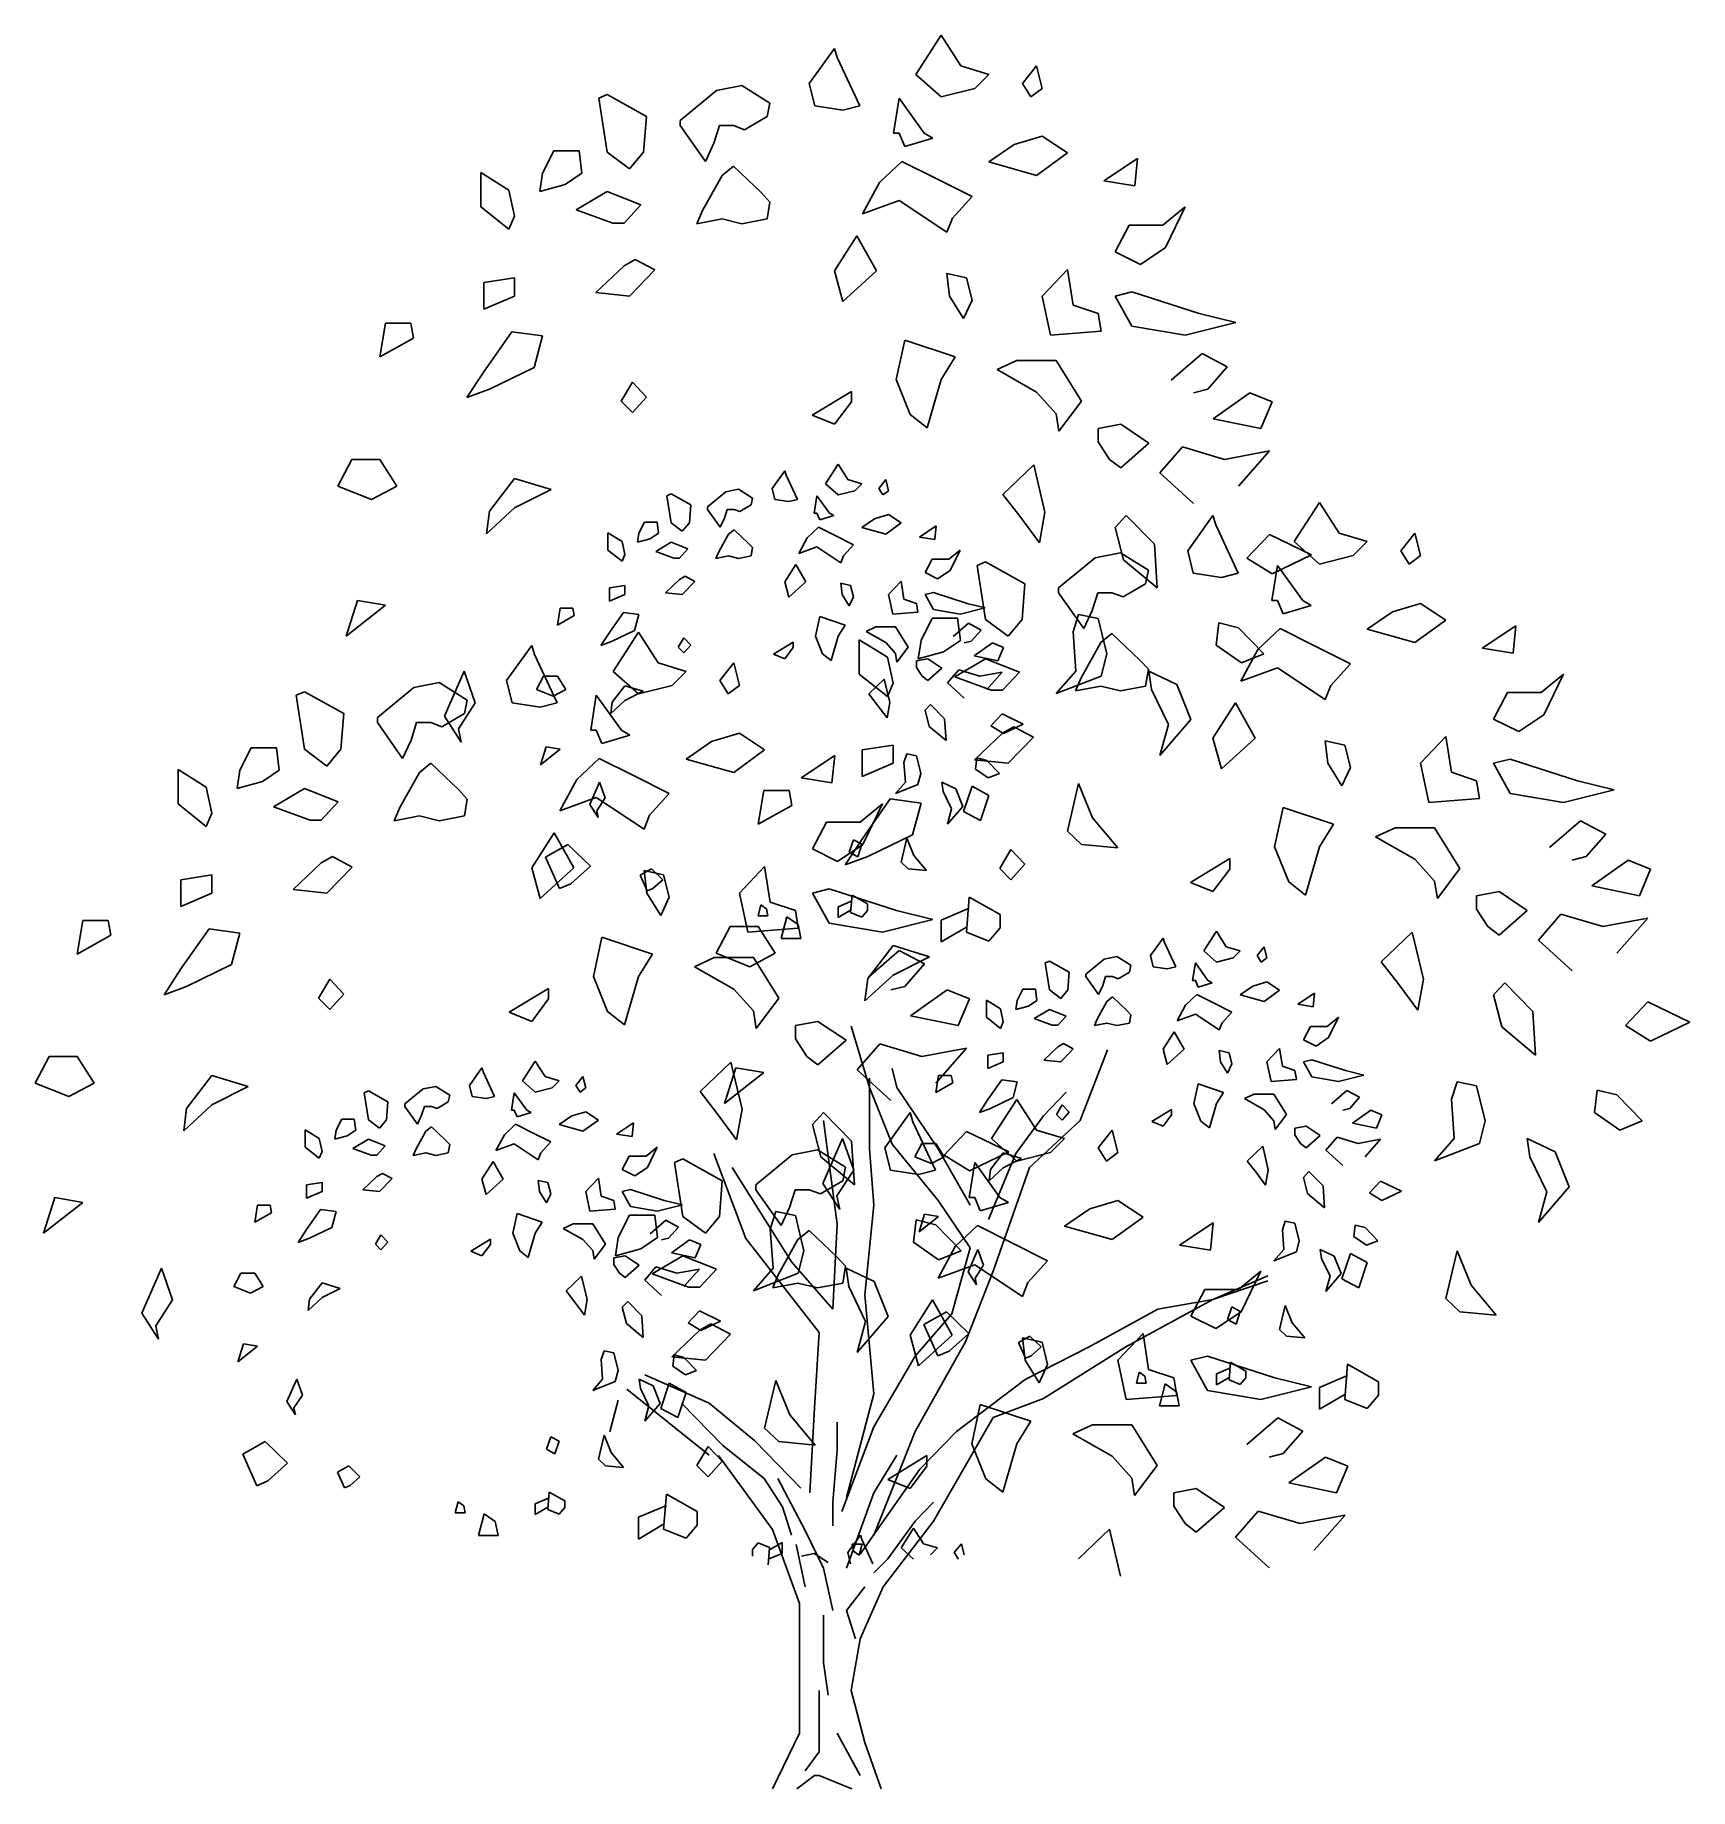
# Model space of a CAD drawing. Header units: millimetres. Extents: x 355.33 to 357.17, y 2594.46 to 2596.41.
import ezdxf

# ---------------------------------------------------------------- set-up
doc = ezdxf.new("R2010")
doc.units = ezdxf.units.MM
doc.header["$LTSCALE"] = 10
doc.layers.add('Vegetais', color=94, linetype='Continuous')

msp = doc.modelspace()

# ---------------------------------------------------------------- linework, layer by layer
at = {"layer": 'Vegetais'}
for p, q in [((356.3382, 2596.4126), (356.3101, 2596.3688)), ((356.3601, 2596.3782), (356.3382, 2596.4126)), ((356.2194, 2596.3977), (356.1913, 2596.3587)), ((356.2226, 2596.3876), (356.2194, 2596.3977)), ((356.2476, 2596.3337), (356.2226, 2596.3876)), ((356.3101, 2596.3688), (356.3382, 2596.3438)), ((356.3913, 2596.3688), (356.3601, 2596.3782)), ((356.3757, 2596.3532), (356.3913, 2596.3688)), ((356.4444, 2596.3782), (356.4288, 2596.3587)), ((356.4507, 2596.3532), (356.4444, 2596.3782)), ((355.9663, 2596.3462), (355.9569, 2596.3423)), ((355.9569, 2596.3423), (355.9663, 2596.2821)), ((356.0101, 2596.3219), (355.9663, 2596.3462)), ((356.0882, 2596.3509), (356.0476, 2596.3173)), ((356.1163, 2596.3563), (356.0882, 2596.3509)), ((356.1476, 2596.3368), (356.1163, 2596.3563)), ((356.1913, 2596.3587), (356.1976, 2596.3337)), ((356.2851, 2596.3032), (356.2913, 2596.3423)), ((356.2913, 2596.3423), (356.3194, 2596.3032)), ((356.3382, 2596.3438), (356.3757, 2596.3532)), ((356.4288, 2596.3587), (356.4382, 2596.3438)), ((356.4382, 2596.3438), (356.4507, 2596.3532)), ((356.0069, 2596.2821), (356.0101, 2596.3219)), ((356.1194, 2596.3071), (356.1444, 2596.3219)), ((356.1444, 2596.3219), (356.1476, 2596.3368)), ((356.1976, 2596.3337), (356.2288, 2596.329)), ((356.2288, 2596.329), (356.2476, 2596.3337)), ((356.0476, 2596.3173), (356.0476, 2596.3118)), ((356.0476, 2596.3118), (356.0757, 2596.2719)), ((356.0851, 2596.2923), (356.0913, 2596.3118)), ((356.0913, 2596.3118), (356.1069, 2596.3118)), ((356.1069, 2596.3118), (356.1194, 2596.3071)), ((356.2913, 2596.3032), (356.2851, 2596.3032)), ((356.2976, 2596.2884), (356.2913, 2596.3032)), ((356.3194, 2596.3032), (356.3288, 2596.2977)), ((355.9069, 2596.2837), (355.8944, 2596.2587)), ((355.9351, 2596.2837), (355.9069, 2596.2837)), ((355.9382, 2596.2587), (355.9351, 2596.2837)), ((356.0757, 2596.2719), (356.0851, 2596.2923)), ((356.3288, 2596.2977), (356.2976, 2596.2884)), ((356.3913, 2596.2712), (356.4194, 2596.2907)), ((356.4194, 2596.2907), (356.4507, 2596.3001)), ((356.4507, 2596.3001), (356.4788, 2596.2813)), ((355.9663, 2596.2821), (355.9913, 2596.2634)), ((355.9913, 2596.2634), (356.0069, 2596.2821)), ((356.1069, 2596.2665), (356.0944, 2596.2563)), ((356.1382, 2596.2368), (356.1069, 2596.2665)), ((356.2944, 2596.2719), (356.2694, 2596.2485)), ((356.3319, 2596.2532), (356.2944, 2596.2719)), ((356.4444, 2596.2563), (356.3913, 2596.2712)), ((356.4788, 2596.2813), (356.4444, 2596.2563)), ((356.5569, 2596.2751), (356.5194, 2596.2501)), ((356.5569, 2596.2751), (356.5538, 2596.2446)), ((355.8257, 2596.2594), (355.8257, 2596.2212)), ((355.8569, 2596.2399), (355.8257, 2596.2594)), ((355.8944, 2596.2587), (355.8913, 2596.2384)), ((355.8913, 2596.2384), (355.9194, 2596.2462)), ((355.9194, 2596.2462), (355.9382, 2596.2587)), ((356.0944, 2596.2563), (356.0726, 2596.2173)), ((356.2694, 2596.2485), (356.2507, 2596.2134)), ((356.3726, 2596.2329), (356.3319, 2596.2532)), ((356.5194, 2596.2501), (356.5538, 2596.2446)), ((355.8632, 2596.211), (355.8569, 2596.2399)), ((355.9663, 2596.2384), (355.9319, 2596.218)), ((356.0038, 2596.2235), (355.9663, 2596.2384)), ((355.9851, 2596.2032), (356.0038, 2596.2235)), ((356.1476, 2596.2266), (356.1382, 2596.2368)), ((356.1444, 2596.2079), (356.1476, 2596.2266)), ((356.2507, 2596.2134), (356.2913, 2596.2282)), ((356.2913, 2596.2282), (356.3444, 2596.193)), ((356.3507, 2596.2087), (356.3726, 2596.2329)), ((355.8257, 2596.2212), (355.8569, 2596.1962)), ((355.8569, 2596.1962), (355.8632, 2596.211)), ((355.9319, 2596.218), (355.9726, 2596.2032)), ((356.0726, 2596.2173), (356.0663, 2596.2024)), ((356.0663, 2596.2024), (356.0944, 2596.2079)), ((356.0944, 2596.2079), (356.1163, 2596.2024)), ((356.1163, 2596.2024), (356.1444, 2596.2079)), ((356.3444, 2596.193), (356.3507, 2596.2087)), ((356.5851, 2596.2009), (356.6101, 2596.2212)), ((356.6101, 2596.2212), (356.5882, 2596.1759)), ((355.9726, 2596.2032), (355.9851, 2596.2032)), ((356.2444, 2596.1891), (356.2194, 2596.1501)), ((356.2663, 2596.1501), (356.2444, 2596.1891)), ((356.5319, 2596.1712), (356.5476, 2596.2009)), ((356.5476, 2596.2009), (356.5851, 2596.2009)), ((356.5601, 2596.1571), (356.5319, 2596.1712)), ((356.5882, 2596.1759), (356.5601, 2596.1571)), ((355.9851, 2596.1555), (355.9538, 2596.1259)), ((355.9976, 2596.1626), (355.9851, 2596.1555)), ((355.9913, 2596.1219), (356.0194, 2596.1509)), ((356.0194, 2596.1509), (355.9976, 2596.1626)), ((356.2194, 2596.1501), (356.2288, 2596.1157)), ((356.2288, 2596.1157), (356.2663, 2596.1501)), ((356.3444, 2596.1469), (356.3476, 2596.1219)), ((356.3663, 2596.1423), (356.3444, 2596.1469)), ((356.4788, 2596.1516), (356.4507, 2596.1219)), ((356.4851, 2596.1118), (356.4788, 2596.1516)), ((355.8632, 2596.1423), (355.8288, 2596.1368)), ((355.8288, 2596.1368), (355.8288, 2596.1071)), ((355.8632, 2596.1219), (355.8632, 2596.1423)), ((355.9538, 2596.1259), (355.9913, 2596.1219)), ((356.3726, 2596.1173), (356.3663, 2596.1423)), ((356.5319, 2596.1219), (356.5507, 2596.1266)), ((356.5507, 2596.1266), (356.6257, 2596.1024)), ((355.8288, 2596.1071), (355.8632, 2596.1219)), ((356.3476, 2596.1219), (356.3632, 2596.0969)), ((356.3632, 2596.0969), (356.3726, 2596.1173)), ((356.4507, 2596.1219), (356.4601, 2596.0782)), ((356.5132, 2596.1024), (356.4851, 2596.1118)), ((356.5507, 2596.0884), (356.5319, 2596.1219)), ((355.7132, 2596.054), (355.7194, 2596.0915)), ((355.7194, 2596.0915), (355.7476, 2596.0915)), ((355.7476, 2596.0915), (355.7507, 2596.0751)), ((356.5163, 2596.0829), (356.5132, 2596.1024)), ((356.6101, 2596.0782), (356.5507, 2596.0884)), ((356.6663, 2596.0923), (356.6101, 2596.0782)), ((356.6257, 2596.1024), (356.6663, 2596.0923)), ((355.7507, 2596.0751), (355.7132, 2596.054)), ((355.8601, 2596.0821), (355.8288, 2596.0376)), ((355.8944, 2596.0774), (355.8601, 2596.0821)), ((355.8851, 2596.0423), (355.8944, 2596.0774)), ((356.2976, 2596.0727), (356.2882, 2596.029)), ((356.2976, 2596.0727), (356.3538, 2596.054)), ((356.4601, 2596.0782), (356.5163, 2596.0829)), ((356.3382, 2596.029), (356.3538, 2596.054)), ((356.4226, 2596.0501), (356.4007, 2596.0399)), ((356.4663, 2596.0501), (356.4226, 2596.0501)), ((356.4944, 2596.0048), (356.4663, 2596.0501)), ((356.5944, 2596.0282), (356.6288, 2596.0579)), ((356.6288, 2596.0579), (356.6569, 2596.043)), ((355.8288, 2596.0376), (355.8101, 2596.0087)), ((355.8351, 2596.018), (355.8851, 2596.0423)), ((356.2882, 2596.029), (356.3038, 2595.9899)), ((356.3226, 2595.9751), (356.3382, 2596.029)), ((356.4007, 2596.0399), (356.4444, 2596.0149)), ((356.6569, 2596.043), (356.6351, 2596.018)), ((355.8101, 2596.0087), (355.8351, 2596.018)), ((355.9944, 2596.0259), (355.9819, 2596.0048)), ((356.0101, 2596.0094), (355.9944, 2596.0259)), ((355.9944, 2595.9923), (356.0101, 2596.0094)), ((356.2382, 2596.0157), (356.1944, 2595.9891)), ((356.2382, 2596.0157), (356.2382, 2596.004)), ((356.4444, 2596.0149), (356.4663, 2595.9907)), ((356.6194, 2596.0141), (356.6351, 2596.018)), ((356.6413, 2595.9852), (356.6819, 2596.0141)), ((356.6819, 2596.0141), (356.7069, 2596.004)), ((355.9819, 2596.0048), (355.9944, 2595.9923)), ((356.1944, 2595.9891), (356.2194, 2595.979)), ((356.2194, 2595.979), (356.2382, 2596.004)), ((356.3038, 2595.9899), (356.3226, 2595.9751)), ((356.4663, 2595.9907), (356.4694, 2595.9712)), ((356.4694, 2595.9712), (356.4944, 2596.0048)), ((356.7069, 2596.004), (356.6944, 2595.9743)), ((356.5382, 2595.979), (356.5132, 2595.9743)), ((356.5132, 2595.9743), (356.5132, 2595.9594)), ((356.5694, 2595.9579), (356.5382, 2595.979)), ((356.6413, 2595.9852), (356.6944, 2595.9743)), ((356.5132, 2595.9594), (356.5257, 2595.9399)), ((356.5694, 2595.9579), (356.5382, 2595.9305)), ((356.5819, 2595.9251), (356.6069, 2595.954)), ((356.6069, 2595.954), (356.6538, 2595.9399)), ((355.6819, 2595.9399), (355.6663, 2595.9102)), ((355.7132, 2595.9399), (355.6819, 2595.9399)), ((355.7319, 2595.9102), (355.7132, 2595.9399)), ((356.2234, 2595.9347), (356.2093, 2595.9128)), ((356.2343, 2595.9175), (356.2234, 2595.9347)), ((356.4413, 2595.9337), (356.4069, 2595.9009)), ((356.4413, 2595.9337), (356.4538, 2595.8813)), ((356.5257, 2595.9399), (356.5382, 2595.9305)), ((356.6538, 2595.9399), (356.7038, 2595.9493)), ((356.7038, 2595.9493), (356.6694, 2595.9102)), ((355.8632, 2595.9188), (355.8351, 2595.8821)), ((355.9038, 2595.9063), (355.8632, 2595.9188)), ((356.164, 2595.9273), (356.1499, 2595.9077)), ((356.1656, 2595.9222), (356.164, 2595.9273)), ((356.1781, 2595.8952), (356.1656, 2595.9222)), ((356.2093, 2595.9128), (356.2234, 2595.9003)), ((356.2499, 2595.9128), (356.2343, 2595.9175)), ((356.2421, 2595.905), (356.2499, 2595.9128)), ((356.2765, 2595.9175), (356.2687, 2595.9077)), ((356.2796, 2595.905), (356.2765, 2595.9175)), ((356.6194, 2595.8907), (356.5819, 2595.9251)), ((355.6663, 2595.9102), (355.7038, 2595.8954)), ((355.7038, 2595.8954), (355.7319, 2595.9102)), ((355.8632, 2595.886), (355.9038, 2595.9063)), ((356.0374, 2595.9015), (356.0328, 2595.8995)), ((356.0328, 2595.8995), (356.0374, 2595.8694)), ((356.0593, 2595.8894), (356.0374, 2595.9015)), ((356.0984, 2595.9038), (356.0781, 2595.887)), ((356.1124, 2595.9066), (356.0984, 2595.9038)), ((356.1281, 2595.8968), (356.1124, 2595.9066)), ((356.1265, 2595.8894), (356.1281, 2595.8968)), ((356.1499, 2595.9077), (356.1531, 2595.8952)), ((356.1531, 2595.8952), (356.1687, 2595.8929)), ((356.1687, 2595.8929), (356.1781, 2595.8952)), ((356.1968, 2595.88), (356.1999, 2595.8995)), ((356.1999, 2595.8995), (356.214, 2595.88)), ((356.2234, 2595.9003), (356.2421, 2595.905)), ((356.2687, 2595.9077), (356.2734, 2595.9003)), ((356.2734, 2595.9003), (356.2796, 2595.905)), ((356.4069, 2595.9009), (356.4257, 2595.8766)), ((356.7596, 2595.8921), (356.7315, 2595.8484)), ((356.7815, 2595.8578), (356.7596, 2595.8921)), ((355.8319, 2595.8571), (355.8632, 2595.886)), ((355.8351, 2595.8821), (355.8319, 2595.8571)), ((356.0578, 2595.8694), (356.0593, 2595.8894)), ((356.0781, 2595.887), (356.0781, 2595.8843)), ((356.0781, 2595.8843), (356.0921, 2595.8644)), ((356.0921, 2595.8644), (356.0968, 2595.8745)), ((356.0968, 2595.8745), (356.0999, 2595.8843)), ((356.0999, 2595.8843), (356.1078, 2595.8843)), ((356.1078, 2595.8843), (356.114, 2595.8819)), ((356.114, 2595.8819), (356.1265, 2595.8894)), ((356.1999, 2595.88), (356.1968, 2595.88)), ((356.2031, 2595.8726), (356.1999, 2595.88)), ((356.2187, 2595.8773), (356.2031, 2595.8726)), ((356.214, 2595.88), (356.2187, 2595.8773)), ((356.2499, 2595.864), (356.264, 2595.8738)), ((356.264, 2595.8738), (356.2796, 2595.8784)), ((356.2796, 2595.8784), (356.2937, 2595.8691)), ((356.4257, 2595.8766), (356.4476, 2595.8469)), ((356.4476, 2595.8469), (356.4538, 2595.8813)), ((356.5444, 2595.8774), (356.5319, 2595.8641)), ((356.5757, 2595.8454), (356.5444, 2595.8774)), ((356.6409, 2595.8773), (356.6128, 2595.8382)), ((356.644, 2595.8671), (356.6409, 2595.8773)), ((355.9671, 2595.8581), (355.9671, 2595.839)), ((355.9828, 2595.8484), (355.9671, 2595.8581)), ((356.0015, 2595.8577), (355.9999, 2595.8476)), ((356.0078, 2595.8702), (356.0015, 2595.8577)), ((356.0218, 2595.8702), (356.0078, 2595.8702)), ((356.014, 2595.8515), (356.0234, 2595.8577)), ((356.0234, 2595.8577), (356.0218, 2595.8702)), ((356.0374, 2595.8694), (356.0499, 2595.8601)), ((356.0499, 2595.8601), (356.0578, 2595.8694)), ((356.1015, 2595.8566), (356.0906, 2595.837)), ((356.1078, 2595.8616), (356.1015, 2595.8566)), ((356.1234, 2595.8468), (356.1078, 2595.8616)), ((356.189, 2595.8527), (356.1796, 2595.8351)), ((356.2015, 2595.8644), (356.189, 2595.8527)), ((356.2203, 2595.855), (356.2015, 2595.8644)), ((356.2406, 2595.8449), (356.2203, 2595.855)), ((356.2765, 2595.8566), (356.2499, 2595.864)), ((356.2937, 2595.8691), (356.2765, 2595.8566)), ((356.3328, 2595.8659), (356.314, 2595.8534)), ((356.314, 2595.8534), (356.3312, 2595.8507)), ((356.3328, 2595.8659), (356.3312, 2595.8507)), ((356.5319, 2595.8641), (356.5413, 2595.8282)), ((356.669, 2595.8132), (356.644, 2595.8671)), ((356.7038, 2595.8563), (356.6788, 2595.8298)), ((356.7507, 2595.8337), (356.7038, 2595.8563)), ((356.8128, 2595.8484), (356.7815, 2595.8578)), ((356.8659, 2595.8578), (356.8503, 2595.8382)), ((356.8721, 2595.8328), (356.8659, 2595.8578)), ((355.9671, 2595.839), (355.9828, 2595.8265)), ((355.9859, 2595.8339), (355.9828, 2595.8484)), ((355.9828, 2595.8265), (355.9859, 2595.8339)), ((355.9999, 2595.8476), (356.014, 2595.8515)), ((356.0374, 2595.8476), (356.0203, 2595.8374)), ((356.0203, 2595.8374), (356.0406, 2595.83)), ((356.0562, 2595.8402), (356.0374, 2595.8476)), ((356.0468, 2595.83), (356.0562, 2595.8402)), ((356.0906, 2595.837), (356.0874, 2595.8296)), ((356.1281, 2595.8417), (356.1234, 2595.8468)), ((356.1265, 2595.8324), (356.1281, 2595.8417)), ((356.1796, 2595.8351), (356.1999, 2595.8425)), ((356.1999, 2595.8425), (356.2265, 2595.8249)), ((356.2296, 2595.8327), (356.2406, 2595.8449)), ((356.3468, 2595.8288), (356.3593, 2595.839)), ((356.3593, 2595.839), (356.3484, 2595.8163)), ((356.5378, 2595.8359), (356.5096, 2595.8304)), ((356.569, 2595.8164), (356.5378, 2595.8359)), ((356.5788, 2595.7969), (356.5757, 2595.8454)), ((356.6128, 2595.8382), (356.619, 2595.8132)), ((356.7069, 2595.8126), (356.7507, 2595.8337)), ((356.7315, 2595.8484), (356.7596, 2595.8234)), ((356.7971, 2595.8328), (356.8128, 2595.8484)), ((356.8503, 2595.8382), (356.8596, 2595.8234)), ((356.0406, 2595.83), (356.0468, 2595.83)), ((356.0874, 2595.8296), (356.1015, 2595.8324)), ((356.1015, 2595.8324), (356.1124, 2595.8296)), ((356.1124, 2595.8296), (356.1265, 2595.8324)), ((356.1765, 2595.823), (356.164, 2595.8034)), ((356.1874, 2595.8034), (356.1765, 2595.823)), ((356.2265, 2595.8249), (356.2296, 2595.8327)), ((356.3203, 2595.814), (356.3281, 2595.8288)), ((356.3343, 2595.8069), (356.3203, 2595.814)), ((356.3281, 2595.8288), (356.3468, 2595.8288)), ((356.3484, 2595.8163), (356.3343, 2595.8069)), ((356.3878, 2595.8257), (356.3784, 2595.8218)), ((356.3784, 2595.8218), (356.3878, 2595.7617)), ((356.4315, 2595.8015), (356.3878, 2595.8257)), ((356.5096, 2595.8304), (356.469, 2595.7968)), ((356.5413, 2595.8282), (356.5788, 2595.7969)), ((356.5659, 2595.8015), (356.569, 2595.8164)), ((356.6788, 2595.8298), (356.7069, 2595.8126)), ((356.7065, 2595.7828), (356.7128, 2595.8218)), ((356.7128, 2595.8218), (356.7409, 2595.7828)), ((356.7596, 2595.8234), (356.7971, 2595.8328)), ((356.8596, 2595.8234), (356.8721, 2595.8328)), ((355.9859, 2595.7995), (355.9687, 2595.7968)), ((355.9687, 2595.7968), (355.9687, 2595.7819)), ((355.9859, 2595.7894), (355.9859, 2595.7995)), ((356.0468, 2595.8062), (356.0312, 2595.7913)), ((356.0531, 2595.8097), (356.0468, 2595.8062)), ((356.0499, 2595.7894), (356.064, 2595.8038)), ((356.064, 2595.8038), (356.0531, 2595.8097)), ((356.164, 2595.8034), (356.1687, 2595.7863)), ((356.1687, 2595.7863), (356.1874, 2595.8034)), ((356.2265, 2595.8019), (356.2281, 2595.7894)), ((356.2374, 2595.7995), (356.2265, 2595.8019)), ((356.2406, 2595.787), (356.2374, 2595.7995)), ((356.2937, 2595.8042), (356.2796, 2595.7894)), ((356.2968, 2595.7843), (356.2937, 2595.8042)), ((356.4284, 2595.7617), (356.4315, 2595.8015)), ((356.469, 2595.7968), (356.469, 2595.7914)), ((356.5409, 2595.7867), (356.5659, 2595.8015)), ((356.619, 2595.8132), (356.6503, 2595.8085)), ((356.6503, 2595.8085), (356.669, 2595.8132)), ((355.6882, 2595.7829), (355.6757, 2595.743)), ((355.6757, 2595.743), (355.7194, 2595.7774)), ((355.7194, 2595.7774), (355.6882, 2595.7829)), ((355.9687, 2595.7819), (355.9859, 2595.7894)), ((356.0312, 2595.7913), (356.0499, 2595.7894)), ((356.2281, 2595.7894), (356.2359, 2595.7769)), ((356.2359, 2595.7769), (356.2406, 2595.787)), ((356.2796, 2595.7894), (356.2843, 2595.7675)), ((356.3109, 2595.7796), (356.2968, 2595.7843)), ((356.3124, 2595.7699), (356.3109, 2595.7796)), ((356.3203, 2595.7894), (356.3296, 2595.7917)), ((356.3296, 2595.7726), (356.3203, 2595.7894)), ((356.3296, 2595.7917), (356.3671, 2595.7796)), ((356.3874, 2595.7745), (356.3593, 2595.7675)), ((356.3671, 2595.7796), (356.3874, 2595.7745)), ((356.469, 2595.7914), (356.4971, 2595.7515)), ((356.5065, 2595.7718), (356.5128, 2595.7914)), ((356.5128, 2595.7914), (356.5284, 2595.7914)), ((356.5284, 2595.7914), (356.5409, 2595.7867)), ((356.7128, 2595.7828), (356.7065, 2595.7828)), ((356.719, 2595.7679), (356.7128, 2595.7828)), ((356.7503, 2595.7773), (356.719, 2595.7679)), ((356.7409, 2595.7828), (356.7503, 2595.7773)), ((356.8409, 2595.7703), (356.8721, 2595.7796)), ((356.8721, 2595.7796), (356.9003, 2595.7609)), ((355.9109, 2595.7554), (355.914, 2595.7741)), ((355.9296, 2595.7659), (355.9109, 2595.7554)), ((355.914, 2595.7741), (355.9281, 2595.7741)), ((355.9281, 2595.7741), (355.9296, 2595.7659)), ((355.9843, 2595.7694), (355.9687, 2595.7472)), ((356.0015, 2595.7671), (355.9843, 2595.7694)), ((355.9968, 2595.7495), (356.0015, 2595.7671)), ((356.2031, 2595.7648), (356.1984, 2595.7429)), ((356.2031, 2595.7648), (356.2312, 2595.7554)), ((356.2234, 2595.7429), (356.2312, 2595.7554)), ((356.2843, 2595.7675), (356.3124, 2595.7699)), ((356.3284, 2595.7632), (356.3159, 2595.7382)), ((356.3565, 2595.7632), (356.3284, 2595.7632)), ((356.3593, 2595.7675), (356.3296, 2595.7726)), ((356.3515, 2595.7425), (356.3687, 2595.7574)), ((356.3596, 2595.7382), (356.3565, 2595.7632)), ((356.3687, 2595.7574), (356.3828, 2595.7499)), ((356.3878, 2595.7617), (356.4128, 2595.7429)), ((356.4128, 2595.7429), (356.4284, 2595.7617)), ((356.4913, 2595.7673), (356.4851, 2595.7477)), ((356.5132, 2595.7626), (356.4913, 2595.7673)), ((356.4971, 2595.7515), (356.5065, 2595.7718)), ((356.5226, 2595.7235), (356.5132, 2595.7626)), ((356.6476, 2595.7579), (356.6444, 2595.7329)), ((356.6694, 2595.7524), (356.6476, 2595.7579)), ((356.8128, 2595.7507), (356.8409, 2595.7703)), ((356.9003, 2595.7609), (356.8659, 2595.7359)), ((355.9687, 2595.7472), (355.9593, 2595.7327)), ((355.9593, 2595.7327), (355.9718, 2595.7374)), ((355.9718, 2595.7374), (355.9968, 2595.7495)), ((356.001, 2595.7476), (355.9729, 2595.7038)), ((356.0229, 2595.7132), (356.001, 2595.7476)), ((356.0515, 2595.7413), (356.0453, 2595.7308)), ((356.0593, 2595.7331), (356.0515, 2595.7413)), ((356.1734, 2595.7363), (356.1515, 2595.723)), ((356.1734, 2595.7363), (356.1734, 2595.7304)), ((356.1984, 2595.7429), (356.2062, 2595.7234)), ((356.2156, 2595.7159), (356.2234, 2595.7429)), ((356.2471, 2595.739), (356.2471, 2595.7007)), ((356.2784, 2595.7195), (356.2471, 2595.739)), ((356.2656, 2595.7534), (356.2546, 2595.7484)), ((356.2546, 2595.7484), (356.2765, 2595.7359)), ((356.2874, 2595.7534), (356.2656, 2595.7534)), ((356.2765, 2595.7359), (356.2874, 2595.7238)), ((356.3015, 2595.7308), (356.2874, 2595.7534)), ((356.3159, 2595.7382), (356.3128, 2595.7179)), ((356.3409, 2595.7257), (356.3596, 2595.7382)), ((356.364, 2595.7355), (356.3718, 2595.7374)), ((356.3828, 2595.7499), (356.3718, 2595.7374)), ((356.3749, 2595.721), (356.3953, 2595.7355)), ((356.3953, 2595.7355), (356.4078, 2595.7304)), ((356.4851, 2595.7477), (356.4882, 2595.704)), ((356.5159, 2595.7359), (356.494, 2595.6968)), ((356.5284, 2595.746), (356.5159, 2595.7359)), ((356.5596, 2595.7164), (356.5284, 2595.746)), ((356.6976, 2595.7235), (356.6694, 2595.7524)), ((356.7159, 2595.7515), (356.6909, 2595.7281)), ((356.7534, 2595.7328), (356.7159, 2595.7515)), ((356.8659, 2595.7359), (356.8128, 2595.7507)), ((356.9784, 2595.7546), (356.9409, 2595.7296)), ((356.9784, 2595.7546), (356.9753, 2595.7242)), ((355.8823, 2595.7327), (355.8541, 2595.6937)), ((355.8854, 2595.7226), (355.8823, 2595.7327)), ((355.9104, 2595.6687), (355.8854, 2595.7226)), ((356.0453, 2595.7308), (356.0515, 2595.7245)), ((356.0515, 2595.7245), (356.0593, 2595.7331)), ((356.1515, 2595.723), (356.164, 2595.7179)), ((356.164, 2595.7179), (356.1734, 2595.7304)), ((356.2062, 2595.7234), (356.2156, 2595.7159)), ((356.2846, 2595.6906), (356.2784, 2595.7195)), ((356.2874, 2595.7238), (356.289, 2595.714)), ((356.289, 2595.714), (356.3015, 2595.7308)), ((356.3234, 2595.7179), (356.3109, 2595.7155)), ((356.3128, 2595.7179), (356.3409, 2595.7257)), ((356.339, 2595.7074), (356.3234, 2595.7179)), ((356.3878, 2595.7179), (356.3534, 2595.6976)), ((356.3749, 2595.721), (356.4015, 2595.7155)), ((356.4253, 2595.7031), (356.3878, 2595.7179)), ((356.4078, 2595.7304), (356.4015, 2595.7155)), ((356.5163, 2595.6985), (356.5226, 2595.7235)), ((356.569, 2595.7062), (356.5596, 2595.7164)), ((356.6444, 2595.7329), (356.6726, 2595.7134)), ((356.6909, 2595.7281), (356.6721, 2595.6929)), ((356.6726, 2595.7134), (356.6976, 2595.7235)), ((356.794, 2595.7124), (356.7534, 2595.7328)), ((356.9409, 2595.7296), (356.9753, 2595.7242)), ((355.8069, 2595.704), (355.7851, 2595.654)), ((355.8194, 2595.6688), (355.8069, 2595.704)), ((355.8953, 2595.6984), (355.8874, 2595.6835)), ((355.9109, 2595.6984), (355.8953, 2595.6984)), ((355.9203, 2595.6835), (355.9109, 2595.6984)), ((355.9729, 2595.7038), (356.001, 2595.6788)), ((356.0541, 2595.7038), (356.0229, 2595.7132)), ((356.0385, 2595.6882), (356.0541, 2595.7038)), ((356.1073, 2595.7132), (356.0916, 2595.6937)), ((356.1135, 2595.6882), (356.1073, 2595.7132)), ((356.2471, 2595.7007), (356.2784, 2595.6757)), ((356.3109, 2595.7155), (356.3109, 2595.7081)), ((356.3109, 2595.7081), (356.3171, 2595.6984)), ((356.3171, 2595.6984), (356.3234, 2595.6937)), ((356.339, 2595.7074), (356.3234, 2595.6937)), ((356.3453, 2595.6909), (356.3578, 2595.7054)), ((356.3534, 2595.6976), (356.394, 2595.6828)), ((356.3578, 2595.7054), (356.3812, 2595.6984)), ((356.3812, 2595.6984), (356.4062, 2595.703)), ((356.4062, 2595.703), (356.389, 2595.6835)), ((356.4065, 2595.6828), (356.4253, 2595.7031)), ((356.4882, 2595.704), (356.4663, 2595.679)), ((356.4663, 2595.679), (356.5163, 2595.6985)), ((356.494, 2595.6968), (356.4878, 2595.682)), ((356.5659, 2595.6874), (356.569, 2595.7062)), ((356.6007, 2595.6891), (356.5694, 2595.704)), ((356.5694, 2595.704), (356.5726, 2595.6837)), ((356.6721, 2595.6929), (356.7128, 2595.7078)), ((356.7128, 2595.7078), (356.7659, 2595.6726)), ((356.7721, 2595.6882), (356.794, 2595.7124)), ((357.0065, 2595.6804), (357.0315, 2595.7007)), ((357.0315, 2595.7007), (357.0096, 2595.6554)), ((355.6291, 2595.6812), (355.6198, 2595.6773)), ((355.6198, 2595.6773), (355.6291, 2595.6171)), ((355.6729, 2595.6569), (355.6291, 2595.6812)), ((355.751, 2595.6859), (355.7104, 2595.6523)), ((355.7791, 2595.6913), (355.751, 2595.6859)), ((355.8104, 2595.6718), (355.7791, 2595.6913)), ((355.8541, 2595.6937), (355.8604, 2595.6687)), ((355.8874, 2595.6835), (355.9062, 2595.6761)), ((355.9062, 2595.6761), (355.9203, 2595.6835)), ((355.9479, 2595.6382), (355.9541, 2595.6773)), ((355.9541, 2595.6773), (355.9823, 2595.6382)), ((355.9859, 2595.6878), (355.9718, 2595.6694)), ((356.0062, 2595.6816), (355.9859, 2595.6878)), ((355.9859, 2595.6714), (356.0062, 2595.6816)), ((356.001, 2595.6788), (356.0385, 2595.6882)), ((356.0916, 2595.6937), (356.101, 2595.6788)), ((356.101, 2595.6788), (356.1135, 2595.6882)), ((356.2749, 2595.6952), (356.2578, 2595.6788)), ((356.2578, 2595.6788), (356.2671, 2595.6667)), ((356.2749, 2595.6952), (356.2812, 2595.6691)), ((356.2784, 2595.6757), (356.2846, 2595.6906)), ((356.364, 2595.6738), (356.3453, 2595.6909)), ((356.394, 2595.6828), (356.4065, 2595.6828)), ((356.4878, 2595.682), (356.5159, 2595.6874)), ((356.5159, 2595.6874), (356.5378, 2595.682)), ((356.5378, 2595.682), (356.5659, 2595.6874)), ((356.5726, 2595.6837), (356.5913, 2595.6446)), ((356.5726, 2595.6837), (356.5913, 2595.6446)), ((356.6163, 2595.6501), (356.6007, 2595.6891)), ((356.7659, 2595.6726), (356.7721, 2595.6882)), ((356.9534, 2595.6507), (356.969, 2595.6804)), ((356.969, 2595.6804), (357.0065, 2595.6804)), ((355.8007, 2595.6399), (355.8194, 2595.6688)), ((355.8073, 2595.6569), (355.8104, 2595.6718)), ((355.8604, 2595.6687), (355.8916, 2595.664)), ((355.8916, 2595.664), (355.9104, 2595.6687)), ((355.9703, 2595.6569), (355.9859, 2595.6714)), ((355.9718, 2595.6694), (355.9703, 2595.6569)), ((356.2671, 2595.6667), (356.2781, 2595.6519)), ((356.2781, 2595.6519), (356.2812, 2595.6691)), ((356.3265, 2595.6671), (356.3203, 2595.6605)), ((356.3203, 2595.6605), (356.3249, 2595.6425)), ((356.3421, 2595.6511), (356.3265, 2595.6671)), ((356.6659, 2595.6687), (356.6409, 2595.6296)), ((356.6878, 2595.6296), (356.6659, 2595.6687)), ((355.6698, 2595.6171), (355.6729, 2595.6569)), ((355.7104, 2595.6523), (355.7104, 2595.6468)), ((355.7104, 2595.6468), (355.7385, 2595.6069)), ((355.7479, 2595.6273), (355.7541, 2595.6468)), ((355.7541, 2595.6468), (355.7698, 2595.6468)), ((355.7698, 2595.6468), (355.7823, 2595.6421)), ((355.7823, 2595.6421), (355.8073, 2595.6569)), ((355.7851, 2595.654), (355.8038, 2595.6251)), ((355.8038, 2595.6251), (355.8007, 2595.6399)), ((355.9541, 2595.6382), (355.9479, 2595.6382)), ((355.9604, 2595.6234), (355.9541, 2595.6382)), ((355.9823, 2595.6382), (355.9916, 2595.6327)), ((356.3249, 2595.6425), (356.3437, 2595.6269)), ((356.3437, 2595.6269), (356.3421, 2595.6511)), ((356.4062, 2595.6566), (356.3937, 2595.6433)), ((356.3937, 2595.6433), (356.4078, 2595.6347)), ((356.4296, 2595.6452), (356.4062, 2595.6566)), ((356.419, 2595.6421), (356.4065, 2595.6351)), ((356.4078, 2595.6347), (356.4296, 2595.6452)), ((356.4409, 2595.6304), (356.419, 2595.6421)), ((356.5819, 2595.6102), (356.6163, 2595.6501)), ((356.5913, 2595.6446), (356.5819, 2595.6102)), ((356.9815, 2595.6367), (356.9534, 2595.6507)), ((357.0096, 2595.6554), (356.9815, 2595.6367)), ((355.5698, 2595.6187), (355.5573, 2595.5937)), ((355.5979, 2595.6187), (355.5698, 2595.6187)), ((355.601, 2595.5937), (355.5979, 2595.6187)), ((355.7385, 2595.6069), (355.7479, 2595.6273)), ((355.8984, 2595.6199), (355.8921, 2595.5999)), ((355.914, 2595.6171), (355.8984, 2595.6199)), ((355.9916, 2595.6327), (355.9604, 2595.6234)), ((356.0541, 2595.6062), (356.0823, 2595.6257)), ((356.0823, 2595.6257), (356.1135, 2595.6351)), ((356.1135, 2595.6351), (356.1416, 2595.6163)), ((356.2846, 2595.6218), (356.2503, 2595.6164)), ((356.2846, 2595.6015), (356.2846, 2595.6218)), ((356.4065, 2595.6351), (356.3753, 2595.6054)), ((356.4128, 2595.6015), (356.4409, 2595.6304)), ((356.6409, 2595.6296), (356.6503, 2595.5953)), ((356.6503, 2595.5953), (356.6878, 2595.6296)), ((356.7659, 2595.6265), (356.769, 2595.6015)), ((356.7878, 2595.6218), (356.7659, 2595.6265)), ((356.794, 2595.5968), (356.7878, 2595.6218)), ((356.9003, 2595.6312), (356.8721, 2595.6015)), ((356.9065, 2595.5914), (356.9003, 2595.6312)), ((355.6291, 2595.6171), (355.6541, 2595.5984)), ((355.6541, 2595.5984), (355.6698, 2595.6171)), ((355.7698, 2595.6015), (355.7573, 2595.5913)), ((355.801, 2595.5718), (355.7698, 2595.6015)), ((355.8921, 2595.5999), (355.914, 2595.6171)), ((355.9573, 2595.6069), (355.9323, 2595.5835)), ((355.9948, 2595.5882), (355.9573, 2595.6069)), ((356.1073, 2595.5913), (356.0541, 2595.6062)), ((356.1416, 2595.6163), (356.1073, 2595.5913)), ((356.2198, 2595.6101), (356.1823, 2595.5851)), ((356.2198, 2595.6101), (356.2166, 2595.5796)), ((356.2503, 2595.6164), (356.2503, 2595.5867)), ((356.2503, 2595.5867), (356.2846, 2595.6015)), ((356.2999, 2595.612), (356.2968, 2595.6023)), ((356.2968, 2595.6023), (356.2984, 2595.5804)), ((356.3109, 2595.6097), (356.2999, 2595.612)), ((356.3156, 2595.5902), (356.3109, 2595.6097)), ((356.3753, 2595.6054), (356.4128, 2595.6015)), ((356.3781, 2595.6074), (356.3765, 2595.5949)), ((356.389, 2595.6046), (356.3781, 2595.6074)), ((356.4031, 2595.5902), (356.389, 2595.6046)), ((356.769, 2595.6015), (356.7846, 2595.5765)), ((356.8721, 2595.6015), (356.8815, 2595.5578)), ((356.9534, 2595.6015), (356.9721, 2595.6062)), ((356.9721, 2595.5679), (356.9534, 2595.6015)), ((356.9721, 2595.6062), (357.0471, 2595.582)), ((355.4885, 2595.5944), (355.4885, 2595.5562)), ((355.5198, 2595.5749), (355.4885, 2595.5944)), ((355.5573, 2595.5937), (355.5541, 2595.5734)), ((355.5541, 2595.5734), (355.5823, 2595.5812)), ((355.5823, 2595.5812), (355.601, 2595.5937)), ((355.7573, 2595.5913), (355.7354, 2595.5523)), ((355.9323, 2595.5835), (355.9135, 2595.5484)), ((355.9578, 2595.5804), (355.9468, 2595.5554)), ((355.964, 2595.5628), (355.9578, 2595.5804)), ((356.0354, 2595.5679), (355.9948, 2595.5882)), ((356.1823, 2595.5851), (356.2166, 2595.5796)), ((356.2984, 2595.5804), (356.2874, 2595.5679)), ((356.3124, 2595.5777), (356.3156, 2595.5902)), ((356.3546, 2595.573), (356.339, 2595.5804)), ((356.339, 2595.5804), (356.3406, 2595.5702)), ((356.3765, 2595.5949), (356.3906, 2595.5851)), ((356.3906, 2595.5851), (356.4031, 2595.5902)), ((356.4913, 2595.579), (356.4788, 2595.5259)), ((356.4913, 2595.579), (356.5069, 2595.5407)), ((356.7846, 2595.5765), (356.794, 2595.5968)), ((356.9346, 2595.582), (356.9065, 2595.5914)), ((356.9378, 2595.5624), (356.9346, 2595.582)), ((357.0471, 2595.582), (357.0878, 2595.5718)), ((355.526, 2595.546), (355.5198, 2595.5749)), ((355.6291, 2595.5734), (355.5948, 2595.553)), ((355.6666, 2595.5585), (355.6291, 2595.5734)), ((355.8104, 2595.5616), (355.801, 2595.5718)), ((355.8073, 2595.5429), (355.8104, 2595.5616)), ((355.9135, 2595.5484), (355.9541, 2595.5632)), ((355.9541, 2595.5632), (356.0073, 2595.528)), ((355.9546, 2595.5484), (355.964, 2595.5628)), ((356.0135, 2595.5437), (356.0354, 2595.5679)), ((356.1346, 2595.5335), (356.1409, 2595.571)), ((356.1409, 2595.571), (356.169, 2595.571)), ((356.169, 2595.571), (356.1721, 2595.5546)), ((356.2815, 2595.5617), (356.2503, 2595.5171)), ((356.3159, 2595.557), (356.2815, 2595.5617)), ((356.2874, 2595.5679), (356.3124, 2595.5777)), ((356.3406, 2595.5702), (356.3499, 2595.5507)), ((356.3406, 2595.5702), (356.3499, 2595.5507)), ((356.3624, 2595.5534), (356.3546, 2595.573)), ((356.3726, 2595.5759), (356.3632, 2595.5477)), ((356.3913, 2595.5657), (356.3726, 2595.5759)), ((356.3819, 2595.5376), (356.3913, 2595.5657)), ((356.8815, 2595.5578), (356.9378, 2595.5624)), ((357.0315, 2595.5578), (356.9721, 2595.5679)), ((357.0878, 2595.5718), (357.0315, 2595.5578)), ((355.4885, 2595.5562), (355.5198, 2595.5312)), ((355.5198, 2595.5312), (355.526, 2595.546)), ((355.5948, 2595.553), (355.6354, 2595.5382)), ((355.6479, 2595.5382), (355.6666, 2595.5585)), ((355.7354, 2595.5523), (355.7291, 2595.5374)), ((355.7291, 2595.5374), (355.7573, 2595.5429)), ((355.7573, 2595.5429), (355.7791, 2595.5374)), ((355.7791, 2595.5374), (355.8073, 2595.5429)), ((355.9468, 2595.5554), (355.9562, 2595.5409)), ((355.9562, 2595.5409), (355.9546, 2595.5484)), ((356.0073, 2595.528), (356.0135, 2595.5437)), ((356.1721, 2595.5546), (356.1346, 2595.5335)), ((356.2479, 2595.5359), (356.2729, 2595.5562)), ((356.2729, 2595.5562), (356.251, 2595.5109)), ((356.3065, 2595.5218), (356.3159, 2595.557)), ((356.3453, 2595.5335), (356.3624, 2595.5534)), ((356.3499, 2595.5507), (356.3453, 2595.5335)), ((356.3632, 2595.5477), (356.3819, 2595.5376)), ((356.5351, 2595.5071), (356.5069, 2595.5407)), ((356.719, 2595.5523), (356.7096, 2595.5085)), ((356.719, 2595.5523), (356.7753, 2595.5335)), ((355.6354, 2595.5382), (355.6479, 2595.5382)), ((355.9073, 2595.5241), (355.8823, 2595.4851)), ((355.9291, 2595.4851), (355.9073, 2595.5241)), ((356.1948, 2595.5062), (356.2104, 2595.5359)), ((356.2104, 2595.5359), (356.2479, 2595.5359)), ((356.2565, 2595.4976), (356.3065, 2595.5218)), ((356.4788, 2595.5259), (356.4944, 2595.511)), ((356.7596, 2595.5085), (356.7753, 2595.5335)), ((356.844, 2595.5296), (356.8221, 2595.5195)), ((356.8878, 2595.5296), (356.844, 2595.5296)), ((356.9159, 2595.4843), (356.8878, 2595.5296)), ((357.0159, 2595.5078), (357.0503, 2595.5374)), ((357.0503, 2595.5374), (357.0784, 2595.5226)), ((357.0784, 2595.5226), (357.0565, 2595.4976)), ((355.9226, 2595.511), (355.8976, 2595.4969)), ((355.9476, 2595.4868), (355.9226, 2595.511)), ((356.2229, 2595.4921), (356.1948, 2595.5062)), ((356.251, 2595.5109), (356.2229, 2595.4921)), ((356.2503, 2595.5171), (356.2315, 2595.4882)), ((356.2406, 2595.5163), (356.2359, 2595.5023)), ((356.2359, 2595.5023), (356.2453, 2595.4972)), ((356.2499, 2595.5113), (356.2406, 2595.5163)), ((356.2453, 2595.4972), (356.2499, 2595.5113)), ((356.2999, 2595.5179), (356.2937, 2595.4913)), ((356.2999, 2595.5179), (356.3078, 2595.4988)), ((356.4159, 2595.5054), (356.4034, 2595.4843)), ((356.4315, 2595.489), (356.4159, 2595.5054)), ((356.4944, 2595.511), (356.5351, 2595.5071)), ((356.7096, 2595.5085), (356.7253, 2595.4695)), ((356.744, 2595.4546), (356.7596, 2595.5085)), ((356.8221, 2595.5195), (356.8659, 2595.4945)), ((355.6479, 2595.4905), (355.6166, 2595.4609)), ((355.6604, 2595.4976), (355.6479, 2595.4905)), ((355.6541, 2595.4569), (355.6823, 2595.4859)), ((355.6823, 2595.4859), (355.6604, 2595.4976)), ((355.8823, 2595.4851), (355.8916, 2595.4507)), ((355.8916, 2595.4507), (355.9291, 2595.4851)), ((355.8976, 2595.4969), (355.9132, 2595.4618)), ((355.9257, 2595.4673), (355.9476, 2595.4868)), ((356.0156, 2595.4839), (356.0031, 2595.4769)), ((356.0291, 2595.4773), (356.0073, 2595.4819)), ((356.0073, 2595.4819), (356.0104, 2595.4569)), ((356.0281, 2595.4718), (356.0156, 2595.4839)), ((356.1416, 2595.4866), (356.1135, 2595.4569)), ((356.1479, 2595.4468), (356.1416, 2595.4866)), ((356.2315, 2595.4882), (356.2565, 2595.4976)), ((356.2937, 2595.4913), (356.3015, 2595.4839)), ((356.3015, 2595.4839), (356.3218, 2595.4819)), ((356.3218, 2595.4819), (356.3078, 2595.4988)), ((356.4034, 2595.4843), (356.4159, 2595.4718)), ((356.4159, 2595.4718), (356.4315, 2595.489)), ((356.6596, 2595.4953), (356.6159, 2595.4687)), ((356.6409, 2595.4585), (356.6596, 2595.4835)), ((356.6596, 2595.4953), (356.6596, 2595.4835)), ((356.8659, 2595.4945), (356.8878, 2595.4703)), ((356.8909, 2595.4507), (356.9159, 2595.4843)), ((357.0409, 2595.4937), (357.0565, 2595.4976)), ((357.0628, 2595.4648), (357.1034, 2595.4937)), ((357.1034, 2595.4937), (357.1284, 2595.4835)), ((357.1284, 2595.4835), (357.1159, 2595.4539)), ((355.526, 2595.4773), (355.4916, 2595.4718)), ((355.4916, 2595.4718), (355.4916, 2595.4421)), ((355.526, 2595.4569), (355.526, 2595.4773)), ((355.9132, 2595.4618), (355.9257, 2595.4673)), ((356.0031, 2595.4769), (356.0109, 2595.4593)), ((356.0109, 2595.4593), (356.0171, 2595.462)), ((356.0171, 2595.462), (356.0281, 2595.4718)), ((356.0354, 2595.4523), (356.0291, 2595.4773)), ((356.1948, 2595.4569), (356.2135, 2595.4616)), ((356.2135, 2595.4616), (356.2885, 2595.4374)), ((356.6159, 2595.4687), (356.6409, 2595.4585)), ((356.7253, 2595.4695), (356.744, 2595.4546)), ((356.8878, 2595.4703), (356.8909, 2595.4507)), ((357.0628, 2595.4648), (357.1159, 2595.4539)), ((355.4916, 2595.4421), (355.526, 2595.4569)), ((355.6166, 2595.4609), (355.6541, 2595.4569)), ((356.0104, 2595.4569), (356.026, 2595.4319)), ((356.026, 2595.4319), (356.0354, 2595.4523)), ((356.1135, 2595.4569), (356.1229, 2595.4132)), ((356.1374, 2595.4437), (356.1343, 2595.4316)), ((356.1374, 2595.4437), (356.1437, 2595.4394)), ((356.176, 2595.4374), (356.1479, 2595.4468)), ((356.2135, 2595.4234), (356.1948, 2595.4569)), ((356.239, 2595.4484), (356.2234, 2595.4417)), ((356.239, 2595.4546), (356.2374, 2595.4351)), ((356.2562, 2595.4449), (356.239, 2595.4546)), ((356.2562, 2595.4374), (356.2562, 2595.4449)), ((356.3694, 2595.4524), (356.3663, 2595.4134)), ((356.4038, 2595.4329), (356.3694, 2595.4524)), ((356.9596, 2595.4585), (356.9346, 2595.4539)), ((356.9346, 2595.4539), (356.9346, 2595.439)), ((356.9909, 2595.4374), (356.9596, 2595.4585)), ((355.376, 2595.389), (355.3823, 2595.4265)), ((355.3823, 2595.4265), (355.4104, 2595.4265)), ((355.4104, 2595.4265), (355.4135, 2595.4101)), ((356.1343, 2595.4316), (356.1453, 2595.4316)), ((356.1453, 2595.4316), (356.1437, 2595.4394)), ((356.1663, 2595.4305), (356.1601, 2595.4063)), ((356.1663, 2595.4305), (356.1788, 2595.4219)), ((356.1791, 2595.4179), (356.176, 2595.4374)), ((356.2729, 2595.4132), (356.2135, 2595.4234)), ((356.2234, 2595.4417), (356.2234, 2595.4296)), ((356.2374, 2595.4378), (356.2234, 2595.4296)), ((356.2374, 2595.4351), (356.2499, 2595.43)), ((356.2499, 2595.43), (356.2562, 2595.4374)), ((356.3291, 2595.4273), (356.2729, 2595.4132)), ((356.2885, 2595.4374), (356.3291, 2595.4273)), ((356.3694, 2595.4399), (356.3382, 2595.4266)), ((356.3382, 2595.4266), (356.3382, 2595.4024)), ((356.4038, 2595.418), (356.4038, 2595.4329)), ((356.9346, 2595.439), (356.9471, 2595.4195)), ((356.9909, 2595.4374), (356.9596, 2595.4101)), ((357.0034, 2595.4046), (357.0284, 2595.4335)), ((357.0284, 2595.4335), (357.0753, 2595.4195)), ((357.0753, 2595.4195), (357.1253, 2595.4289)), ((357.1253, 2595.4289), (357.0909, 2595.3898)), ((355.4135, 2595.4101), (355.376, 2595.389)), ((355.5229, 2595.4171), (355.4916, 2595.3726)), ((355.5573, 2595.4124), (355.5229, 2595.4171)), ((355.5479, 2595.3773), (355.5573, 2595.4124)), ((355.9604, 2595.4077), (355.951, 2595.364)), ((355.9604, 2595.4077), (356.0166, 2595.389)), ((356.1034, 2595.4195), (356.0878, 2595.3898)), ((356.1346, 2595.4195), (356.1034, 2595.4195)), ((356.1229, 2595.4132), (356.1791, 2595.4179)), ((356.1534, 2595.3898), (356.1346, 2595.4195)), ((356.1601, 2595.4063), (356.1819, 2595.4063)), ((356.1819, 2595.4063), (356.1788, 2595.4219)), ((356.3663, 2595.4188), (356.3382, 2595.4024)), ((356.3663, 2595.4134), (356.3913, 2595.4032)), ((356.3913, 2595.4032), (356.4038, 2595.418)), ((356.5854, 2595.4068), (356.5714, 2595.3873)), ((356.587, 2595.4018), (356.5854, 2595.4068)), ((356.6448, 2595.4143), (356.6308, 2595.3924)), ((356.6558, 2595.3971), (356.6448, 2595.4143)), ((356.8628, 2595.4132), (356.8284, 2595.3804)), ((356.8628, 2595.4132), (356.8753, 2595.3609)), ((356.9471, 2595.4195), (356.9596, 2595.4101)), ((357.0409, 2595.3703), (357.0034, 2595.4046)), ((356.001, 2595.364), (356.0166, 2595.389)), ((356.0854, 2595.3851), (356.0635, 2595.3749)), ((356.1291, 2595.3851), (356.0854, 2595.3851)), ((356.0878, 2595.3898), (356.1253, 2595.3749)), ((356.1253, 2595.3749), (356.1534, 2595.3898)), ((356.1573, 2595.3398), (356.1291, 2595.3851)), ((356.2846, 2595.3984), (356.2565, 2595.3617)), ((356.2573, 2595.3632), (356.2916, 2595.3929)), ((356.3253, 2595.3859), (356.2846, 2595.3984)), ((356.2846, 2595.3656), (356.3253, 2595.3859)), ((356.2916, 2595.3929), (356.3198, 2595.378)), ((356.5339, 2595.3861), (356.5198, 2595.3834)), ((356.5495, 2595.3764), (356.5339, 2595.3861)), ((356.5714, 2595.3873), (356.5745, 2595.3748)), ((356.5995, 2595.3748), (356.587, 2595.4018)), ((356.6308, 2595.3924), (356.6448, 2595.3799)), ((356.6448, 2595.3799), (356.6636, 2595.3846)), ((356.6714, 2595.3924), (356.6558, 2595.3971)), ((356.6636, 2595.3846), (356.6714, 2595.3924)), ((356.6979, 2595.3971), (356.6901, 2595.3873)), ((356.6901, 2595.3873), (356.6948, 2595.3799)), ((356.6948, 2595.3799), (356.7011, 2595.3846)), ((356.7011, 2595.3846), (356.6979, 2595.3971)), ((355.4916, 2595.3726), (355.4729, 2595.3437)), ((355.4979, 2595.353), (355.5479, 2595.3773)), ((355.951, 2595.364), (355.9666, 2595.3249)), ((355.9854, 2595.3101), (356.001, 2595.364)), ((356.0635, 2595.3749), (356.1073, 2595.3499)), ((356.2534, 2595.3367), (356.2846, 2595.3656)), ((356.3198, 2595.378), (356.2979, 2595.353)), ((356.4589, 2595.381), (356.4542, 2595.3791)), ((356.4542, 2595.3791), (356.4589, 2595.349)), ((356.4808, 2595.3689), (356.4589, 2595.381)), ((356.4792, 2595.349), (356.4808, 2595.3689)), ((356.5198, 2595.3834), (356.4995, 2595.3666)), ((356.4995, 2595.3666), (356.4995, 2595.3639)), ((356.5354, 2595.3615), (356.5479, 2595.3689)), ((356.5479, 2595.3689), (356.5495, 2595.3764)), ((356.5745, 2595.3748), (356.5901, 2595.3724)), ((356.5901, 2595.3724), (356.5995, 2595.3748)), ((356.6183, 2595.3596), (356.6214, 2595.3791)), ((356.6214, 2595.3791), (356.6354, 2595.3596)), ((356.8284, 2595.3804), (356.8471, 2595.3562)), ((355.4729, 2595.3437), (355.4979, 2595.353)), ((355.6573, 2595.3609), (355.6448, 2595.3398)), ((355.6729, 2595.3444), (355.6573, 2595.3609)), ((355.6573, 2595.3273), (355.6729, 2595.3444)), ((355.901, 2595.3507), (355.8573, 2595.3241)), ((355.901, 2595.3507), (355.901, 2595.339)), ((356.1073, 2595.3499), (356.1291, 2595.3257)), ((356.2565, 2595.3617), (356.2534, 2595.3367)), ((356.2823, 2595.3491), (356.2979, 2595.353)), ((356.3041, 2595.3202), (356.3448, 2595.3491)), ((356.3448, 2595.3491), (356.3698, 2595.339)), ((356.4292, 2595.3498), (356.4229, 2595.3373)), ((356.4433, 2595.3498), (356.4292, 2595.3498)), ((356.4448, 2595.3373), (356.4433, 2595.3498)), ((356.4589, 2595.349), (356.4714, 2595.3396)), ((356.4714, 2595.3396), (356.4792, 2595.349)), ((356.4995, 2595.3639), (356.5136, 2595.3439)), ((356.5136, 2595.3439), (356.5183, 2595.3541)), ((356.5183, 2595.3541), (356.5214, 2595.3639)), ((356.5214, 2595.3639), (356.5292, 2595.3639)), ((356.5292, 2595.3639), (356.5354, 2595.3615)), ((356.6214, 2595.3596), (356.6183, 2595.3596)), ((356.6245, 2595.3521), (356.6214, 2595.3596)), ((356.6401, 2595.3568), (356.6245, 2595.3521)), ((356.6354, 2595.3596), (356.6401, 2595.3568)), ((356.6714, 2595.3435), (356.6854, 2595.3533)), ((356.6854, 2595.3533), (356.7011, 2595.358)), ((356.7151, 2595.3486), (356.6979, 2595.3361)), ((356.7011, 2595.358), (356.7151, 2595.3486)), ((356.7542, 2595.3455), (356.7354, 2595.333)), ((356.7542, 2595.3455), (356.7526, 2595.3303)), ((356.8471, 2595.3562), (356.869, 2595.3265)), ((356.869, 2595.3265), (356.8753, 2595.3609)), ((356.9659, 2595.357), (356.9534, 2595.3437)), ((356.9971, 2595.3249), (356.9659, 2595.357)), ((355.6448, 2595.3398), (355.6573, 2595.3273)), ((355.8823, 2595.314), (355.901, 2595.339)), ((355.9666, 2595.3249), (355.9854, 2595.3101)), ((356.1291, 2595.3257), (356.1323, 2595.3062)), ((356.1323, 2595.3062), (356.1573, 2595.3398)), ((356.3698, 2595.339), (356.3573, 2595.3093)), ((356.3886, 2595.3377), (356.3886, 2595.3185)), ((356.4042, 2595.3279), (356.3886, 2595.3377)), ((356.4073, 2595.3135), (356.4042, 2595.3279)), ((356.4229, 2595.3373), (356.4214, 2595.3271)), ((356.4214, 2595.3271), (356.4354, 2595.331)), ((356.4354, 2595.331), (356.4448, 2595.3373)), ((356.4589, 2595.3271), (356.4417, 2595.317)), ((356.4776, 2595.3197), (356.4589, 2595.3271)), ((356.5229, 2595.3361), (356.512, 2595.3166)), ((356.5292, 2595.3412), (356.5229, 2595.3361)), ((356.5448, 2595.3264), (356.5292, 2595.3412)), ((356.5495, 2595.3213), (356.5448, 2595.3264)), ((356.6104, 2595.3322), (356.6011, 2595.3146)), ((356.6229, 2595.3439), (356.6104, 2595.3322)), ((356.6417, 2595.3346), (356.6229, 2595.3439)), ((356.662, 2595.3244), (356.6417, 2595.3346)), ((356.6979, 2595.3361), (356.6714, 2595.3435)), ((356.7354, 2595.333), (356.7526, 2595.3303)), ((356.9534, 2595.3437), (356.9628, 2595.3078)), ((357.0003, 2595.2765), (356.9971, 2595.3249)), ((357.1253, 2595.3359), (357.1003, 2595.3093)), ((357.1721, 2595.3132), (357.1253, 2595.3359)), ((355.8573, 2595.3241), (355.8823, 2595.314)), ((356.201, 2595.314), (356.176, 2595.3093)), ((356.176, 2595.3093), (356.176, 2595.2944)), ((356.2323, 2595.2929), (356.201, 2595.314)), ((356.2583, 2595.2403), (356.2379, 2595.3085)), ((356.3041, 2595.3202), (356.3573, 2595.3093)), ((356.3886, 2595.3185), (356.4042, 2595.306)), ((356.4042, 2595.306), (356.4073, 2595.3135)), ((356.4417, 2595.317), (356.462, 2595.3096)), ((356.462, 2595.3096), (356.4683, 2595.3096)), ((356.4683, 2595.3096), (356.4776, 2595.3197)), ((356.512, 2595.3166), (356.5089, 2595.3092)), ((356.5089, 2595.3092), (356.5229, 2595.3119)), ((356.5229, 2595.3119), (356.5339, 2595.3092)), ((356.5339, 2595.3092), (356.5479, 2595.3119)), ((356.5479, 2595.3119), (356.5495, 2595.3213)), ((356.6011, 2595.3146), (356.6214, 2595.3221)), ((356.6214, 2595.3221), (356.6479, 2595.3045)), ((356.6479, 2595.3045), (356.6511, 2595.3123)), ((356.6511, 2595.3123), (356.662, 2595.3244)), ((356.7417, 2595.2935), (356.7495, 2595.3084)), ((356.7495, 2595.3084), (356.7683, 2595.3084)), ((356.7683, 2595.3084), (356.7808, 2595.3185)), ((356.7808, 2595.3185), (356.7698, 2595.2959)), ((356.9628, 2595.3078), (357.0003, 2595.2765)), ((357.1003, 2595.3093), (357.1284, 2595.2921)), ((357.1284, 2595.2921), (357.1721, 2595.3132)), ((356.176, 2595.2944), (356.1885, 2595.2749)), ((356.2323, 2595.2929), (356.201, 2595.2655)), ((356.2448, 2595.2601), (356.2698, 2595.289)), ((356.2698, 2595.289), (356.3166, 2595.2749)), ((356.4745, 2595.2893), (356.4683, 2595.2857)), ((356.4854, 2595.2834), (356.4745, 2595.2893)), ((356.5979, 2595.3025), (356.5854, 2595.283)), ((356.6089, 2595.283), (356.5979, 2595.3025)), ((356.7558, 2595.2865), (356.7417, 2595.2935)), ((356.7698, 2595.2959), (356.7558, 2595.2865)), ((355.3448, 2595.2749), (355.3291, 2595.2452)), ((355.376, 2595.2749), (355.3448, 2595.2749)), ((355.3948, 2595.2452), (355.376, 2595.2749)), ((355.8862, 2595.2697), (355.8721, 2595.2478)), ((355.8971, 2595.2525), (355.8862, 2595.2697)), ((356.1041, 2595.2687), (356.0698, 2595.2359)), ((356.1041, 2595.2687), (356.1166, 2595.2163)), ((356.1885, 2595.2749), (356.201, 2595.2655)), ((356.3166, 2595.2749), (356.3666, 2595.2843)), ((356.3666, 2595.2843), (356.3323, 2595.2452)), ((356.4073, 2595.2791), (356.3901, 2595.2764)), ((356.3901, 2595.2764), (356.3901, 2595.2615)), ((356.3901, 2595.2615), (356.4073, 2595.2689)), ((356.4073, 2595.2689), (356.4073, 2595.2791)), ((356.4683, 2595.2857), (356.4526, 2595.2709)), ((356.4526, 2595.2709), (356.4714, 2595.2689)), ((356.4714, 2595.2689), (356.4854, 2595.2834)), ((356.5854, 2595.283), (356.5901, 2595.2658)), ((356.5901, 2595.2658), (356.6089, 2595.283)), ((356.6479, 2595.2814), (356.6495, 2595.2689)), ((356.6589, 2595.2791), (356.6479, 2595.2814)), ((356.6495, 2595.2689), (356.6573, 2595.2564)), ((356.6573, 2595.2564), (356.662, 2595.2666)), ((356.662, 2595.2666), (356.6589, 2595.2791)), ((356.7151, 2595.2838), (356.7011, 2595.2689)), ((356.7011, 2595.2689), (356.7058, 2595.2471)), ((356.7183, 2595.2639), (356.7151, 2595.2838)), ((356.7417, 2595.2689), (356.7511, 2595.2713)), ((356.7511, 2595.2521), (356.7417, 2595.2689)), ((356.7511, 2595.2713), (356.7886, 2595.2592)), ((355.526, 2595.2538), (355.4979, 2595.2171)), ((355.5666, 2595.2413), (355.526, 2595.2538)), ((355.8268, 2595.2623), (355.8128, 2595.2427)), ((355.8284, 2595.2572), (355.8268, 2595.2623)), ((355.8409, 2595.2302), (355.8284, 2595.2572)), ((355.8721, 2595.2478), (355.8862, 2595.2353)), ((355.9128, 2595.2478), (355.8971, 2595.2525)), ((355.9049, 2595.24), (355.9128, 2595.2478)), ((355.9393, 2595.2525), (355.9315, 2595.2427)), ((355.9424, 2595.24), (355.9393, 2595.2525)), ((356.1096, 2595.2624), (356.0971, 2595.2226)), ((356.0971, 2595.2226), (356.1409, 2595.257)), ((356.1409, 2595.257), (356.1096, 2595.2624)), ((356.2823, 2595.2257), (356.2448, 2595.2601)), ((356.2889, 2595.2403), (356.2838, 2595.2613)), ((356.3323, 2595.2349), (356.3354, 2595.2537)), ((356.3354, 2595.2537), (356.3495, 2595.2537)), ((356.3495, 2595.2537), (356.3511, 2595.2455)), ((356.4058, 2595.249), (356.3901, 2595.2268)), ((356.4229, 2595.2467), (356.4058, 2595.249)), ((356.7058, 2595.2471), (356.7339, 2595.2494)), ((356.7323, 2595.2592), (356.7183, 2595.2639)), ((356.7339, 2595.2494), (356.7323, 2595.2592)), ((356.7808, 2595.2471), (356.7511, 2595.2521)), ((356.8089, 2595.2541), (356.7808, 2595.2471)), ((356.7886, 2595.2592), (356.8089, 2595.2541)), ((356.9128, 2595.2468), (356.9065, 2595.2273)), ((356.9346, 2595.2421), (356.9128, 2595.2468)), ((355.3291, 2595.2452), (355.3666, 2595.2304)), ((355.3666, 2595.2304), (355.3948, 2595.2452)), ((355.526, 2595.221), (355.5666, 2595.2413)), ((355.7003, 2595.2365), (355.6956, 2595.2345)), ((355.6956, 2595.2345), (355.7003, 2595.2044)), ((355.7221, 2595.2244), (355.7003, 2595.2365)), ((355.7612, 2595.2388), (355.7409, 2595.222)), ((355.7753, 2595.2416), (355.7612, 2595.2388)), ((355.7909, 2595.2318), (355.7753, 2595.2416)), ((355.7893, 2595.2244), (355.7909, 2595.2318)), ((355.8128, 2595.2427), (355.8159, 2595.2302)), ((355.8159, 2595.2302), (355.8315, 2595.2279)), ((355.8315, 2595.2279), (355.8409, 2595.2302)), ((355.8596, 2595.215), (355.8628, 2595.2345)), ((355.8628, 2595.2345), (355.8768, 2595.215)), ((355.8862, 2595.2353), (355.9049, 2595.24)), ((355.9315, 2595.2427), (355.9362, 2595.2353)), ((355.9362, 2595.2353), (355.9424, 2595.24)), ((356.0698, 2595.2359), (356.0885, 2595.2116)), ((356.3348, 2595.1721), (356.2889, 2595.2403)), ((356.3511, 2595.2455), (356.3323, 2595.2349)), ((356.3933, 2595.217), (356.4183, 2595.2291)), ((356.4183, 2595.2291), (356.4229, 2595.2467)), ((356.4521, 2595.2088), (356.4776, 2595.235)), ((356.6245, 2595.2443), (356.6198, 2595.2224)), ((356.6245, 2595.2443), (356.6526, 2595.2349)), ((356.6448, 2595.2224), (356.6526, 2595.2349)), ((356.687, 2595.233), (356.6761, 2595.2279)), ((356.6761, 2595.2279), (356.6979, 2595.2154)), ((356.7089, 2595.233), (356.687, 2595.233)), ((356.7229, 2595.2104), (356.7089, 2595.233)), ((356.7729, 2595.2221), (356.7901, 2595.2369)), ((356.7901, 2595.2369), (356.8042, 2595.2295)), ((356.8042, 2595.2295), (356.7933, 2595.217)), ((356.9065, 2595.2273), (356.9096, 2595.1835)), ((356.944, 2595.2031), (356.9346, 2595.2421)), ((357.069, 2595.2374), (357.0659, 2595.2124)), ((357.0909, 2595.232), (357.069, 2595.2374)), ((357.119, 2595.2031), (357.0909, 2595.232)), ((355.4948, 2595.1921), (355.526, 2595.221)), ((355.4979, 2595.2171), (355.4948, 2595.1921)), ((355.7206, 2595.2044), (355.7221, 2595.2244)), ((355.7409, 2595.222), (355.7409, 2595.2193)), ((355.7409, 2595.2193), (355.7549, 2595.1994)), ((355.7549, 2595.1994), (355.7596, 2595.2095)), ((355.7596, 2595.2095), (355.7628, 2595.2193)), ((355.7628, 2595.2193), (355.7706, 2595.2193)), ((355.7706, 2595.2193), (355.7768, 2595.2169)), ((355.7768, 2595.2169), (355.7893, 2595.2244)), ((355.8628, 2595.215), (355.8596, 2595.215)), ((355.8659, 2595.2076), (355.8628, 2595.215)), ((355.8815, 2595.2123), (355.8659, 2595.2076)), ((355.8768, 2595.215), (355.8815, 2595.2123)), ((355.9128, 2595.199), (355.9268, 2595.2088)), ((355.9268, 2595.2088), (355.9424, 2595.2134)), ((355.9424, 2595.2134), (355.9565, 2595.2041)), ((356.0885, 2595.2116), (356.1104, 2595.1819)), ((356.1104, 2595.1819), (356.1166, 2595.2163)), ((356.2073, 2595.2124), (356.1948, 2595.1991)), ((356.2385, 2595.1804), (356.2073, 2595.2124)), ((356.3037, 2595.2123), (356.2756, 2595.1732)), ((356.3068, 2595.2021), (356.3037, 2595.2123)), ((356.3901, 2595.2268), (356.3808, 2595.2123)), ((356.3808, 2595.2123), (356.3933, 2595.217)), ((356.4224, 2595.2271), (356.3943, 2595.1834)), ((356.4215, 2595.1668), (356.4521, 2595.2088)), ((356.4443, 2595.1928), (356.4224, 2595.2271)), ((356.4729, 2595.2209), (356.4667, 2595.2104)), ((356.4667, 2595.2104), (356.4729, 2595.2041)), ((356.4808, 2595.2127), (356.4729, 2595.2209)), ((356.4729, 2595.2041), (356.4808, 2595.2127)), ((356.5948, 2595.2158), (356.5729, 2595.2025)), ((356.5854, 2595.1974), (356.5948, 2595.2099)), ((356.5948, 2595.2158), (356.5948, 2595.2099)), ((356.6198, 2595.2224), (356.6276, 2595.2029)), ((356.637, 2595.1955), (356.6448, 2595.2224)), ((356.6979, 2595.2154), (356.7089, 2595.2033)), ((356.7104, 2595.1935), (356.7229, 2595.2104)), ((356.7854, 2595.215), (356.7933, 2595.217)), ((356.7964, 2595.2006), (356.8167, 2595.215)), ((356.8167, 2595.215), (356.8292, 2595.2099)), ((356.8292, 2595.2099), (356.8229, 2595.1951)), ((357.0659, 2595.2124), (357.094, 2595.1929)), ((355.6299, 2595.1931), (355.6299, 2595.174)), ((355.6456, 2595.1834), (355.6299, 2595.1931)), ((355.6643, 2595.1927), (355.6628, 2595.1826)), ((355.6706, 2595.2052), (355.6643, 2595.1927)), ((355.6846, 2595.2052), (355.6706, 2595.2052)), ((355.6768, 2595.1865), (355.6862, 2595.1927)), ((355.6862, 2595.1927), (355.6846, 2595.2052)), ((355.7003, 2595.2044), (355.7128, 2595.1951)), ((355.7128, 2595.1951), (355.7206, 2595.2044)), ((355.7643, 2595.1916), (355.7534, 2595.172)), ((355.7706, 2595.1966), (355.7643, 2595.1916)), ((355.7862, 2595.1818), (355.7706, 2595.1966)), ((355.8643, 2595.1994), (355.8518, 2595.1877)), ((355.8831, 2595.19), (355.8643, 2595.1994)), ((355.9034, 2595.1799), (355.8831, 2595.19)), ((355.9393, 2595.1916), (355.9128, 2595.199)), ((355.9565, 2595.2041), (355.9393, 2595.1916)), ((355.9956, 2595.2009), (355.9768, 2595.1884)), ((355.9768, 2595.1884), (355.994, 2595.1857)), ((355.9956, 2595.2009), (355.994, 2595.1857)), ((356.1948, 2595.1991), (356.2041, 2595.1632)), ((356.2226, 2595.0881), (356.2073, 2595.2036)), ((356.3318, 2595.1482), (356.3068, 2595.2021)), ((356.3666, 2595.1913), (356.3416, 2595.1648)), ((356.4135, 2595.1687), (356.3666, 2595.1913)), ((356.4368, 2595.1511), (356.4929, 2595.2036)), ((356.4756, 2595.1834), (356.4443, 2595.1928)), ((356.5287, 2595.1928), (356.5131, 2595.1732)), ((356.5349, 2595.1678), (356.5287, 2595.1928)), ((356.5729, 2595.2025), (356.5854, 2595.1974)), ((356.6276, 2595.2029), (356.637, 2595.1955)), ((356.7089, 2595.2033), (356.7104, 2595.1935)), ((356.7448, 2595.1974), (356.7323, 2595.1951)), ((356.7323, 2595.1951), (356.7323, 2595.1877)), ((356.7604, 2595.1869), (356.7448, 2595.1974)), ((356.7964, 2595.2006), (356.8229, 2595.1951)), ((356.9378, 2595.1781), (356.944, 2595.2031)), ((357.094, 2595.1929), (357.119, 2595.2031)), ((355.6299, 2595.174), (355.6456, 2595.1615)), ((355.6487, 2595.1689), (355.6456, 2595.1834)), ((355.6456, 2595.1615), (355.6487, 2595.1689)), ((355.6628, 2595.1826), (355.6768, 2595.1865)), ((355.7003, 2595.1826), (355.6831, 2595.1724)), ((355.6831, 2595.1724), (355.7034, 2595.165)), ((355.719, 2595.1752), (355.7003, 2595.1826)), ((355.7096, 2595.165), (355.719, 2595.1752)), ((355.7534, 2595.172), (355.7503, 2595.1646)), ((355.7909, 2595.1767), (355.7862, 2595.1818)), ((355.7893, 2595.1674), (355.7909, 2595.1767)), ((355.8518, 2595.1877), (355.8424, 2595.1701)), ((355.8424, 2595.1701), (355.8628, 2595.1775)), ((355.8628, 2595.1775), (355.8893, 2595.1599)), ((355.8924, 2595.1677), (355.9034, 2595.1799)), ((356.0096, 2595.1638), (356.0221, 2595.174)), ((356.0221, 2595.174), (356.0112, 2595.1513)), ((356.2006, 2595.1709), (356.1724, 2595.1654)), ((356.2318, 2595.1514), (356.2006, 2595.1709)), ((356.2284, 2595.1835), (356.2065, 2595.1335)), ((356.2409, 2595.1484), (356.2284, 2595.1835)), ((356.2416, 2595.1319), (356.2385, 2595.1804)), ((356.2634, 2595.1091), (356.2583, 2595.1721)), ((356.2756, 2595.1732), (356.2818, 2595.1482)), ((356.3348, 2595.1143), (356.2838, 2595.1773)), ((356.3167, 2595.1779), (356.3089, 2595.1631)), ((356.3323, 2595.1779), (356.3167, 2595.1779)), ((356.3417, 2595.1631), (356.3323, 2595.1779)), ((356.3705, 2595.1091), (356.3348, 2595.1721)), ((356.3698, 2595.1476), (356.4135, 2595.1687)), ((356.3943, 2595.1834), (356.4224, 2595.1584)), ((356.4599, 2595.1678), (356.4756, 2595.1834)), ((356.5131, 2595.1732), (356.5224, 2595.1584)), ((356.6964, 2595.1748), (356.6792, 2595.1584)), ((356.6964, 2595.1748), (356.7026, 2595.1486)), ((356.7323, 2595.1877), (356.7386, 2595.1779)), ((356.7386, 2595.1779), (356.7448, 2595.1732)), ((356.7604, 2595.1869), (356.7448, 2595.1732)), ((356.7667, 2595.1705), (356.7792, 2595.1849)), ((356.7854, 2595.1533), (356.7667, 2595.1705)), ((356.7792, 2595.1849), (356.8026, 2595.1779)), ((356.8026, 2595.1779), (356.8276, 2595.1826)), ((356.8276, 2595.1826), (356.8104, 2595.1631)), ((356.9096, 2595.1835), (356.8878, 2595.1585)), ((356.8878, 2595.1585), (356.9378, 2595.1781)), ((357.0221, 2595.1687), (356.9909, 2595.1835)), ((356.9909, 2595.1835), (356.994, 2595.1632)), ((357.0378, 2595.1296), (357.0221, 2595.1687)), ((355.7034, 2595.165), (355.7096, 2595.165)), ((355.7503, 2595.1646), (355.7643, 2595.1674)), ((355.7643, 2595.1674), (355.7753, 2595.1646)), ((355.7753, 2595.1646), (355.7893, 2595.1674)), ((355.8393, 2595.158), (355.8268, 2595.1384)), ((355.8503, 2595.1384), (355.8393, 2595.158)), ((355.8893, 2595.1599), (355.8924, 2595.1677)), ((355.9831, 2595.149), (355.9909, 2595.1638)), ((355.9909, 2595.1638), (356.0096, 2595.1638)), ((356.0112, 2595.1513), (355.9971, 2595.1419)), ((356.0506, 2595.1607), (356.0412, 2595.1568)), ((356.0412, 2595.1568), (356.0506, 2595.0967)), ((356.0943, 2595.1365), (356.0506, 2595.1607)), ((356.1724, 2595.1654), (356.1318, 2595.1318)), ((356.2041, 2595.1632), (356.2416, 2595.1319)), ((356.2287, 2595.1365), (356.2318, 2595.1514)), ((356.3089, 2595.1631), (356.3276, 2595.1557)), ((356.3276, 2595.1557), (356.3417, 2595.1631)), ((356.3416, 2595.1648), (356.3698, 2595.1476)), ((356.3693, 2595.1178), (356.3756, 2595.1568)), ((356.3756, 2595.1568), (356.4037, 2595.1178)), ((356.3909, 2595.0933), (356.4215, 2595.1668)), ((356.3917, 2595.1365), (356.4073, 2595.151)), ((356.4073, 2595.1674), (356.3933, 2595.149)), ((356.4276, 2595.1611), (356.4073, 2595.1674)), ((356.4073, 2595.151), (356.4276, 2595.1611)), ((356.4224, 2595.1584), (356.4599, 2595.1678)), ((356.5224, 2595.1584), (356.5349, 2595.1678)), ((356.6792, 2595.1584), (356.6886, 2595.1463)), ((356.994, 2595.1632), (357.0128, 2595.1242)), ((356.994, 2595.1632), (357.0128, 2595.1242)), ((355.6487, 2595.1345), (355.6315, 2595.1318)), ((355.6315, 2595.1318), (355.6315, 2595.1169)), ((355.6487, 2595.1244), (355.6487, 2595.1345)), ((355.7096, 2595.1412), (355.694, 2595.1263)), ((355.7159, 2595.1447), (355.7096, 2595.1412)), ((355.7128, 2595.1244), (355.7268, 2595.1388)), ((355.7268, 2595.1388), (355.7159, 2595.1447)), ((355.8268, 2595.1384), (355.8315, 2595.1213)), ((355.8315, 2595.1213), (355.8503, 2595.1384)), ((355.8893, 2595.1369), (355.8909, 2595.1244)), ((355.9003, 2595.1345), (355.8893, 2595.1369)), ((355.9034, 2595.122), (355.9003, 2595.1345)), ((355.9565, 2595.1392), (355.9424, 2595.1244)), ((355.9596, 2595.1193), (355.9565, 2595.1392)), ((355.9971, 2595.1419), (355.9831, 2595.149)), ((356.0912, 2595.0967), (356.0943, 2595.1365)), ((356.1318, 2595.1318), (356.1318, 2595.1264)), ((356.2037, 2595.1217), (356.2287, 2595.1365)), ((356.2065, 2595.1335), (356.2253, 2595.1046)), ((356.2221, 2595.1195), (356.2409, 2595.1484)), ((356.2818, 2595.1482), (356.3131, 2595.1435)), ((356.3131, 2595.1435), (356.3318, 2595.1482)), ((356.3933, 2595.149), (356.3917, 2595.1365)), ((356.6886, 2595.1463), (356.6995, 2595.1314)), ((356.6995, 2595.1314), (356.7026, 2595.1486)), ((356.7479, 2595.1467), (356.7417, 2595.14)), ((356.7417, 2595.14), (356.7464, 2595.1221)), ((356.7636, 2595.1307), (356.7479, 2595.1467)), ((356.7651, 2595.1064), (356.7636, 2595.1307)), ((356.8276, 2595.1361), (356.8151, 2595.1229)), ((356.8511, 2595.1248), (356.8276, 2595.1361)), ((357.0034, 2595.0898), (357.0378, 2595.1296)), ((355.351, 2595.1179), (355.3385, 2595.078)), ((355.3385, 2595.078), (355.3823, 2595.1124)), ((355.3823, 2595.1124), (355.351, 2595.1179)), ((355.6315, 2595.1169), (355.6487, 2595.1244)), ((355.694, 2595.1263), (355.7128, 2595.1244)), ((355.8909, 2595.1244), (355.8987, 2595.1119)), ((355.8987, 2595.1119), (355.9034, 2595.122)), ((355.9424, 2595.1244), (355.9471, 2595.1025)), ((355.9737, 2595.1146), (355.9596, 2595.1193)), ((355.9753, 2595.1049), (355.9737, 2595.1146)), ((355.9831, 2595.1244), (355.9924, 2595.1267)), ((355.9924, 2595.1076), (355.9831, 2595.1244)), ((355.9924, 2595.1267), (356.0299, 2595.1146)), ((356.0299, 2595.1146), (356.0503, 2595.1095)), ((356.1318, 2595.1264), (356.1599, 2595.0865)), ((356.1693, 2595.1068), (356.1756, 2595.1264)), ((356.1756, 2595.1264), (356.1912, 2595.1264)), ((356.1912, 2595.1264), (356.2037, 2595.1217)), ((356.2253, 2595.1046), (356.2221, 2595.1195)), ((356.3756, 2595.1178), (356.3693, 2595.1178)), ((356.3818, 2595.1029), (356.3756, 2595.1178)), ((356.4131, 2595.1123), (356.3818, 2595.1029)), ((356.4037, 2595.1178), (356.4131, 2595.1123)), ((356.5037, 2595.1053), (356.5349, 2595.1146)), ((356.5349, 2595.1146), (356.5631, 2595.0959)), ((356.7464, 2595.1221), (356.7651, 2595.1064)), ((356.8151, 2595.1229), (356.8292, 2595.1143)), ((356.8292, 2595.1143), (356.8511, 2595.1248)), ((357.0128, 2595.1242), (357.0034, 2595.0898)), ((355.5737, 2595.0904), (355.5768, 2595.1091)), ((355.5924, 2595.1009), (355.5737, 2595.0904)), ((355.5768, 2595.1091), (355.5909, 2595.1091)), ((355.5909, 2595.1091), (355.5924, 2595.1009)), ((355.6471, 2595.1044), (355.6315, 2595.0822)), ((355.6643, 2595.1021), (355.6471, 2595.1044)), ((355.6596, 2595.0845), (355.6643, 2595.1021)), ((355.8659, 2595.0998), (355.8612, 2595.0779)), ((355.8659, 2595.0998), (355.894, 2595.0904)), ((355.9471, 2595.1025), (355.9753, 2595.1049)), ((355.9912, 2595.0982), (355.9787, 2595.0732)), ((356.0193, 2595.0982), (355.9912, 2595.0982)), ((356.0221, 2595.1025), (355.9924, 2595.1076)), ((356.0143, 2595.0775), (356.0315, 2595.0924)), ((356.0224, 2595.0732), (356.0193, 2595.0982)), ((356.0503, 2595.1095), (356.0221, 2595.1025)), ((356.0315, 2595.0924), (356.0456, 2595.0849)), ((356.0506, 2595.0967), (356.0756, 2595.0779)), ((356.0756, 2595.0779), (356.0912, 2595.0967)), ((356.1541, 2595.1023), (356.1479, 2595.0827)), ((356.176, 2595.0976), (356.1541, 2595.1023)), ((356.1599, 2595.0865), (356.1693, 2595.1068)), ((356.1854, 2595.0585), (356.176, 2595.0976)), ((356.3104, 2595.0929), (356.3073, 2595.0679)), ((356.3323, 2595.0874), (356.3104, 2595.0929)), ((356.3198, 2595.0994), (356.3136, 2595.0795)), ((356.3136, 2595.0795), (356.3354, 2595.0967)), ((356.3354, 2595.0967), (356.3198, 2595.0994)), ((356.4756, 2595.0857), (356.5037, 2595.1053)), ((356.5631, 2595.0959), (356.5287, 2595.0709)), ((356.7214, 2595.0916), (356.7183, 2595.0818)), ((356.7323, 2595.0893), (356.7214, 2595.0916)), ((355.6315, 2595.0822), (355.6221, 2595.0677)), ((355.6221, 2595.0677), (355.6346, 2595.0724)), ((355.6346, 2595.0724), (355.6596, 2595.0845)), ((355.7143, 2595.0763), (355.7081, 2595.0658)), ((355.7221, 2595.0681), (355.7143, 2595.0763)), ((355.8362, 2595.0713), (355.8143, 2595.058)), ((355.8362, 2595.0713), (355.8362, 2595.0654)), ((355.8612, 2595.0779), (355.869, 2595.0584)), ((355.8784, 2595.0509), (355.8862, 2595.0779)), ((355.8862, 2595.0779), (355.894, 2595.0904)), ((355.9284, 2595.0884), (355.9174, 2595.0834)), ((355.9174, 2595.0834), (355.9393, 2595.0709)), ((355.9503, 2595.0884), (355.9284, 2595.0884)), ((355.9643, 2595.0658), (355.9503, 2595.0884)), ((355.9787, 2595.0732), (355.9756, 2595.0529)), ((356.0037, 2595.0607), (356.0224, 2595.0732)), ((356.0268, 2595.0705), (356.0346, 2595.0724)), ((356.0456, 2595.0849), (356.0346, 2595.0724)), ((356.1479, 2595.0827), (356.151, 2595.039)), ((356.1912, 2595.081), (356.1787, 2595.0709)), ((356.2224, 2595.0514), (356.1912, 2595.081)), ((356.3604, 2595.0585), (356.3323, 2595.0874)), ((356.3787, 2595.0865), (356.3537, 2595.0631)), ((356.4162, 2595.0678), (356.3787, 2595.0865)), ((356.5287, 2595.0709), (356.4756, 2595.0857)), ((356.6412, 2595.0896), (356.6037, 2595.0646)), ((356.6412, 2595.0896), (356.6381, 2595.0592)), ((356.7183, 2595.0818), (356.7198, 2595.0599)), ((356.737, 2595.0697), (356.7323, 2595.0893)), ((356.7995, 2595.0869), (356.7979, 2595.0744)), ((356.7979, 2595.0744), (356.812, 2595.0646)), ((356.8104, 2595.0842), (356.7995, 2595.0869)), ((356.8245, 2595.0697), (356.8104, 2595.0842)), ((355.7081, 2595.0658), (355.7143, 2595.0595)), ((355.7143, 2595.0595), (355.7221, 2595.0681)), ((355.8143, 2595.058), (355.8268, 2595.0529)), ((355.8268, 2595.0529), (355.8362, 2595.0654)), ((355.869, 2595.0584), (355.8784, 2595.0509)), ((355.9393, 2595.0709), (355.9503, 2595.0588)), ((355.9503, 2595.0588), (355.9518, 2595.049)), ((355.9518, 2595.049), (355.9643, 2595.0658)), ((355.9862, 2595.0529), (355.9737, 2595.0505)), ((355.9756, 2595.0529), (356.0037, 2595.0607)), ((356.0018, 2595.0424), (355.9862, 2595.0529)), ((356.0506, 2595.0529), (356.0162, 2595.0326)), ((356.0378, 2595.056), (356.0581, 2595.0705)), ((356.0378, 2595.056), (356.0643, 2595.0505)), ((356.0881, 2595.0381), (356.0506, 2595.0529)), ((356.0581, 2595.0705), (356.0706, 2595.0654)), ((356.0706, 2595.0654), (356.0643, 2595.0505)), ((356.1787, 2595.0709), (356.1568, 2595.0318)), ((356.1791, 2595.0335), (356.1854, 2595.0585)), ((356.3073, 2595.0679), (356.3354, 2595.0484)), ((356.3537, 2595.0631), (356.3349, 2595.0279)), ((356.3354, 2595.0484), (356.3604, 2595.0585)), ((356.3792, 2595.0599), (356.3683, 2595.0349)), ((356.3854, 2595.0424), (356.3792, 2595.0599)), ((356.4568, 2595.0474), (356.4162, 2595.0678)), ((356.6037, 2595.0646), (356.6381, 2595.0592)), ((356.7198, 2595.0599), (356.7089, 2595.0474)), ((356.7089, 2595.0474), (356.7339, 2595.0572)), ((356.7339, 2595.0572), (356.737, 2595.0697)), ((356.7761, 2595.0525), (356.7604, 2595.0599)), ((356.7604, 2595.0599), (356.762, 2595.0498)), ((356.7839, 2595.033), (356.7761, 2595.0525)), ((356.794, 2595.0554), (356.7846, 2595.0273)), ((356.8128, 2595.0453), (356.794, 2595.0554)), ((356.812, 2595.0646), (356.8245, 2595.0697)), ((356.9128, 2595.0585), (356.9003, 2595.0054)), ((356.9128, 2595.0585), (356.9284, 2595.0203)), ((355.4698, 2595.039), (355.4479, 2594.989)), ((355.4823, 2595.0038), (355.4698, 2595.039)), ((355.5581, 2595.0334), (355.5503, 2595.0185)), ((355.5737, 2595.0334), (355.5581, 2595.0334)), ((355.5831, 2595.0185), (355.5737, 2595.0334)), ((355.9737, 2595.0505), (355.9737, 2595.0431)), ((355.9737, 2595.0431), (355.9799, 2595.0334)), ((355.9799, 2595.0334), (355.9862, 2595.0287)), ((356.0018, 2595.0424), (355.9862, 2595.0287)), ((356.0081, 2595.0259), (356.0206, 2595.0404)), ((356.0162, 2595.0326), (356.0568, 2595.0178)), ((356.0206, 2595.0404), (356.044, 2595.0334)), ((356.044, 2595.0334), (356.069, 2595.038)), ((356.069, 2595.038), (356.0518, 2595.0185)), ((356.0693, 2595.0178), (356.0881, 2595.0381)), ((356.151, 2595.039), (356.1291, 2595.014)), ((356.1291, 2595.014), (356.1791, 2595.0335)), ((356.2318, 2595.0412), (356.2224, 2595.0514)), ((356.2287, 2595.0224), (356.2318, 2595.0412)), ((356.2635, 2595.0241), (356.2323, 2595.039)), ((356.2323, 2595.039), (356.2354, 2595.0187)), ((356.3349, 2595.0279), (356.3756, 2595.0428)), ((356.3683, 2595.0349), (356.3776, 2595.0205)), ((356.3756, 2595.0428), (356.4287, 2595.0076)), ((356.3761, 2595.0279), (356.3854, 2595.0424)), ((356.4349, 2595.0232), (356.4568, 2595.0474)), ((356.6693, 2595.0154), (356.6943, 2595.0357)), ((356.6943, 2595.0357), (356.6724, 2594.9904)), ((356.762, 2595.0498), (356.7714, 2595.0303)), ((356.762, 2595.0498), (356.7714, 2595.0303)), ((356.7667, 2595.0131), (356.7839, 2595.033)), ((356.8034, 2595.0171), (356.8128, 2595.0453)), ((355.5503, 2595.0185), (355.569, 2595.0111)), ((355.569, 2595.0111), (355.5831, 2595.0185)), ((355.6487, 2595.0228), (355.6346, 2595.0044)), ((355.669, 2595.0166), (355.6487, 2595.0228)), ((355.6487, 2595.0064), (355.669, 2595.0166)), ((355.9378, 2595.0302), (355.9206, 2595.0138)), ((355.9206, 2595.0138), (355.9299, 2595.0017)), ((355.9378, 2595.0302), (355.944, 2595.0041)), ((356.0268, 2595.0088), (356.0081, 2595.0259)), ((356.0568, 2595.0178), (356.0693, 2595.0178)), ((356.1568, 2595.0318), (356.1506, 2595.017)), ((356.1506, 2595.017), (356.1787, 2595.0224)), ((356.1787, 2595.0224), (356.2006, 2595.017)), ((356.2006, 2595.017), (356.2287, 2595.0224)), ((356.2354, 2595.0187), (356.2541, 2594.9796)), ((356.2354, 2595.0187), (356.2541, 2594.9796)), ((356.2791, 2594.9851), (356.2635, 2595.0241)), ((356.3776, 2595.0205), (356.3761, 2595.0279)), ((356.4287, 2595.0076), (356.4349, 2595.0232)), ((356.6162, 2594.9857), (356.6318, 2595.0154)), ((356.6318, 2595.0154), (356.6693, 2595.0154)), ((356.6408, 2595.0041), (356.7019, 2595.0304)), ((356.6408, 2595.0041), (356.7019, 2595.0251)), ((356.7714, 2595.0303), (356.7667, 2595.0131)), ((356.7846, 2595.0273), (356.8034, 2595.0171)), ((356.9565, 2594.9867), (356.9284, 2595.0203)), ((355.4635, 2594.9749), (355.4823, 2595.0038)), ((355.6331, 2594.9919), (355.6487, 2595.0064)), ((355.6346, 2595.0044), (355.6331, 2594.9919)), ((355.9299, 2595.0017), (355.9409, 2594.9869)), ((355.9409, 2594.9869), (355.944, 2595.0041)), ((355.9893, 2595.0021), (355.9831, 2594.9955)), ((355.9831, 2594.9955), (355.9878, 2594.9775)), ((356.0049, 2594.9861), (355.9893, 2595.0021)), ((356.3287, 2595.0037), (356.3037, 2594.9646)), ((356.3506, 2594.9646), (356.3287, 2595.0037)), ((356.662, 2594.9959), (356.6573, 2594.9818)), ((356.6714, 2594.9908), (356.662, 2594.9959)), ((356.7214, 2594.9974), (356.7151, 2594.9709)), ((356.7214, 2594.9974), (356.7292, 2594.9783)), ((356.9003, 2595.0054), (356.9159, 2594.9906)), ((355.4479, 2594.989), (355.4666, 2594.9601)), ((355.4666, 2594.9601), (355.4635, 2594.9749)), ((355.9878, 2594.9775), (356.0065, 2594.9619)), ((356.0065, 2594.9619), (356.0049, 2594.9861)), ((356.069, 2594.9916), (356.0565, 2594.9783)), ((356.0565, 2594.9783), (356.0706, 2594.9697)), ((356.0924, 2594.9802), (356.069, 2594.9916)), ((356.0818, 2594.9771), (356.0693, 2594.9701)), ((356.0706, 2594.9697), (356.0924, 2594.9802)), ((356.1037, 2594.9654), (356.0818, 2594.9771)), ((356.2448, 2594.9452), (356.2791, 2594.9851)), ((356.2541, 2594.9796), (356.2448, 2594.9452)), ((356.344, 2594.9906), (356.319, 2594.9765)), ((356.319, 2594.9765), (356.3346, 2594.9414)), ((356.369, 2594.9664), (356.344, 2594.9906)), ((356.6443, 2594.9717), (356.6162, 2594.9857)), ((356.6724, 2594.9904), (356.6443, 2594.9717)), ((356.6573, 2594.9818), (356.6667, 2594.9768)), ((356.6667, 2594.9768), (356.6714, 2594.9908)), ((356.7433, 2594.9615), (356.7292, 2594.9783)), ((356.9159, 2594.9906), (356.9565, 2594.9867)), ((355.5612, 2594.9549), (355.5549, 2594.9349)), ((355.5768, 2594.9521), (355.5612, 2594.9549)), ((356.0693, 2594.9701), (356.0381, 2594.9404)), ((356.0756, 2594.9365), (356.1037, 2594.9654)), ((356.3037, 2594.9646), (356.3131, 2594.9303)), ((356.3131, 2594.9303), (356.3506, 2594.9646)), ((356.3471, 2594.9468), (356.369, 2594.9664)), ((356.437, 2594.9635), (356.4245, 2594.9564)), ((356.4245, 2594.9564), (356.4323, 2594.9389)), ((356.4287, 2594.9615), (356.4318, 2594.9365)), ((356.4506, 2594.9568), (356.4287, 2594.9615)), ((356.4495, 2594.9514), (356.437, 2594.9635)), ((356.4568, 2594.9318), (356.4506, 2594.9568)), ((356.5631, 2594.9662), (356.5349, 2594.9365)), ((356.7151, 2594.9709), (356.7229, 2594.9635)), ((356.7229, 2594.9635), (356.7433, 2594.9615)), ((355.5549, 2594.9349), (355.5768, 2594.9521)), ((355.9628, 2594.947), (355.9596, 2594.9373)), ((355.9596, 2594.9373), (355.9612, 2594.9154)), ((355.9737, 2594.9447), (355.9628, 2594.947)), ((355.9784, 2594.9252), (355.9737, 2594.9447)), ((356.0381, 2594.9404), (356.0756, 2594.9365)), ((356.0409, 2594.9424), (356.0393, 2594.9299)), ((356.0518, 2594.9396), (356.0409, 2594.9424)), ((356.0659, 2594.9252), (356.0518, 2594.9396)), ((356.3346, 2594.9414), (356.3471, 2594.9468)), ((356.4318, 2594.9365), (356.4474, 2594.9115)), ((356.4323, 2594.9389), (356.4386, 2594.9416)), ((356.4386, 2594.9416), (356.4495, 2594.9514)), ((356.5349, 2594.9365), (356.5443, 2594.8928)), ((356.6162, 2594.9365), (356.6349, 2594.9412)), ((356.6349, 2594.9029), (356.6162, 2594.9365)), ((356.6349, 2594.9412), (356.7099, 2594.917)), ((355.6206, 2594.9154), (355.6096, 2594.8904)), ((355.6268, 2594.8978), (355.6206, 2594.9154)), ((355.9612, 2594.9154), (355.9503, 2594.9029)), ((355.9753, 2594.9127), (355.9784, 2594.9252)), ((356.0174, 2594.908), (356.0018, 2594.9154)), ((356.0018, 2594.9154), (356.0034, 2594.9052)), ((356.0798, 2594.8887), (356.0084, 2594.9201)), ((356.0393, 2594.9299), (356.0534, 2594.9201)), ((356.0534, 2594.9201), (356.0659, 2594.9252)), ((356.4474, 2594.9115), (356.4568, 2594.9318)), ((356.5589, 2594.9232), (356.5558, 2594.9111)), ((356.5589, 2594.9232), (356.5651, 2594.9189)), ((356.5667, 2594.9111), (356.5651, 2594.9189)), ((356.5974, 2594.917), (356.5693, 2594.9264)), ((356.6006, 2594.8974), (356.5974, 2594.917)), ((356.6604, 2594.9279), (356.6448, 2594.9213)), ((356.6448, 2594.9213), (356.6448, 2594.9092)), ((356.6589, 2594.9174), (356.6448, 2594.9092)), ((356.6604, 2594.9342), (356.6589, 2594.9146)), ((356.6589, 2594.9146), (356.6714, 2594.9096)), ((356.6776, 2594.9244), (356.6604, 2594.9342)), ((356.6714, 2594.9096), (356.6776, 2594.917)), ((356.6776, 2594.917), (356.6776, 2594.9244)), ((356.7099, 2594.917), (356.7506, 2594.9068)), ((356.7909, 2594.9195), (356.7596, 2594.9062)), ((356.7909, 2594.932), (356.7878, 2594.8929)), ((356.8253, 2594.9124), (356.7909, 2594.932)), ((355.6174, 2594.8834), (355.6268, 2594.8978)), ((355.9503, 2594.9029), (355.9753, 2594.9127)), ((356.0798, 2594.8309), (355.988, 2594.9044)), ((356.0034, 2594.9052), (356.0128, 2594.8857)), ((356.0034, 2594.9052), (356.0128, 2594.8857)), ((356.0253, 2594.8884), (356.0174, 2594.908)), ((356.0354, 2594.9109), (356.026, 2594.8827)), ((356.0541, 2594.9007), (356.0354, 2594.9109)), ((356.0448, 2594.8726), (356.0541, 2594.9007)), ((356.5443, 2594.8928), (356.6006, 2594.8974)), ((356.5558, 2594.9111), (356.5667, 2594.9111)), ((356.5878, 2594.9101), (356.5815, 2594.8859)), ((356.5878, 2594.9101), (356.6003, 2594.9015)), ((356.6034, 2594.8859), (356.6003, 2594.9015)), ((356.6943, 2594.8928), (356.6349, 2594.9029)), ((356.7506, 2594.9068), (356.6943, 2594.8928)), ((356.7596, 2594.9062), (356.7596, 2594.882)), ((356.7878, 2594.8984), (356.7596, 2594.882)), ((356.8128, 2594.8828), (356.8253, 2594.8976)), ((356.8253, 2594.8976), (356.8253, 2594.9124)), ((355.6096, 2594.8904), (355.619, 2594.8759)), ((355.619, 2594.8759), (355.6174, 2594.8834)), ((355.9693, 2594.8568), (355.9787, 2594.892)), ((356.0081, 2594.8685), (356.0253, 2594.8884)), ((356.0128, 2594.8857), (356.0081, 2594.8685)), ((356.026, 2594.8827), (356.0448, 2594.8726)), ((356.0492, 2594.8887), (356.0951, 2594.8414)), ((356.3818, 2594.8873), (356.3724, 2594.8435)), ((356.3818, 2594.8873), (356.4381, 2594.8685)), ((356.5815, 2594.8859), (356.6034, 2594.8859)), ((356.7878, 2594.8929), (356.8128, 2594.8828)), ((356.4224, 2594.8435), (356.4381, 2594.8685)), ((356.5068, 2594.8646), (356.4849, 2594.8545)), ((356.5506, 2594.8646), (356.5068, 2594.8646)), ((356.5787, 2594.8193), (356.5506, 2594.8646)), ((356.6787, 2594.8428), (356.7131, 2594.8724)), ((356.7131, 2594.8724), (356.7412, 2594.8576)), ((356.7412, 2594.8576), (356.7193, 2594.8326)), ((355.5854, 2594.846), (355.5604, 2594.8319)), ((355.6104, 2594.8218), (355.5854, 2594.846)), ((355.9034, 2594.8513), (355.8987, 2594.8373)), ((355.8987, 2594.8373), (355.9081, 2594.8322)), ((355.9128, 2594.8463), (355.9034, 2594.8513)), ((355.9081, 2594.8322), (355.9128, 2594.8463)), ((355.9628, 2594.8529), (355.9565, 2594.8263)), ((355.9628, 2594.8529), (355.9706, 2594.8338)), ((356.0787, 2594.8404), (356.0662, 2594.8193)), ((356.0943, 2594.824), (356.0787, 2594.8404)), ((356.3724, 2594.8435), (356.3881, 2594.8045)), ((356.4068, 2594.7896), (356.4224, 2594.8435)), ((356.4849, 2594.8545), (356.5287, 2594.8295)), ((355.5604, 2594.8319), (355.576, 2594.7968)), ((355.5885, 2594.8023), (355.6104, 2594.8218)), ((355.6784, 2594.8189), (355.6659, 2594.8119)), ((355.6909, 2594.8068), (355.6784, 2594.8189)), ((355.9565, 2594.8263), (355.9643, 2594.8189)), ((355.9643, 2594.8189), (355.9846, 2594.8169)), ((355.9846, 2594.8169), (355.9706, 2594.8338)), ((356.0662, 2594.8193), (356.0787, 2594.8068)), ((356.0787, 2594.8068), (356.0943, 2594.824)), ((356.5287, 2594.8295), (356.5506, 2594.8053)), ((356.5537, 2594.7857), (356.5787, 2594.8193)), ((356.7037, 2594.8287), (356.7193, 2594.8326)), ((356.7256, 2594.7998), (356.7662, 2594.8287)), ((356.7662, 2594.8287), (356.7912, 2594.8185)), ((356.7912, 2594.8185), (356.7787, 2594.7889)), ((355.576, 2594.7968), (355.5885, 2594.8023)), ((355.6659, 2594.8119), (355.6737, 2594.7943)), ((355.6799, 2594.797), (355.6909, 2594.8068)), ((356.3881, 2594.8045), (356.4068, 2594.7896)), ((356.5506, 2594.8053), (356.5537, 2594.7857)), ((356.7256, 2594.7998), (356.7787, 2594.7889)), ((355.6737, 2594.7943), (355.6799, 2594.797)), ((355.8003, 2594.7787), (355.7971, 2594.7666)), ((355.8003, 2594.7787), (355.8065, 2594.7744)), ((355.9018, 2594.7834), (355.8862, 2594.7767)), ((355.9018, 2594.7896), (355.9003, 2594.7701)), ((355.919, 2594.7799), (355.9018, 2594.7896)), ((355.919, 2594.7724), (355.919, 2594.7799)), ((356.0323, 2594.7874), (356.0291, 2594.7484)), ((356.0666, 2594.7679), (356.0323, 2594.7874)), ((356.6224, 2594.7935), (356.5974, 2594.7889)), ((356.5974, 2594.7889), (356.5974, 2594.774)), ((356.6537, 2594.7724), (356.6224, 2594.7935)), ((355.7971, 2594.7666), (355.8081, 2594.7666)), ((355.8081, 2594.7666), (355.8065, 2594.7744)), ((355.8291, 2594.7655), (355.8229, 2594.7413)), ((355.8291, 2594.7655), (355.8416, 2594.7569)), ((355.8862, 2594.7767), (355.8862, 2594.7646)), ((355.9003, 2594.7728), (355.8862, 2594.7646)), ((355.9003, 2594.7701), (355.9128, 2594.765)), ((355.9128, 2594.765), (355.919, 2594.7724)), ((356.0323, 2594.7749), (356.001, 2594.7616)), ((356.001, 2594.7616), (356.001, 2594.7374)), ((356.0666, 2594.753), (356.0666, 2594.7679)), ((356.5974, 2594.774), (356.6099, 2594.7545)), ((356.6537, 2594.7724), (356.6224, 2594.7451)), ((356.6662, 2594.7396), (356.6912, 2594.7685)), ((356.6912, 2594.7685), (356.7381, 2594.7545)), ((356.7381, 2594.7545), (356.7881, 2594.7639)), ((356.7881, 2594.7639), (356.7537, 2594.7248)), ((355.8229, 2594.7413), (355.8448, 2594.7413)), ((355.8448, 2594.7413), (355.8416, 2594.7569)), ((356.0291, 2594.7538), (356.001, 2594.7374)), ((356.0291, 2594.7484), (356.0541, 2594.7382)), ((356.0541, 2594.7382), (356.0666, 2594.753)), ((356.5256, 2594.7482), (356.4912, 2594.7154)), ((356.5256, 2594.7482), (356.5381, 2594.6959)), ((356.6099, 2594.7545), (356.6224, 2594.7451)), ((356.7037, 2594.7053), (356.6662, 2594.7396)), ((356.3608, 2594.7321), (356.3529, 2594.7223)), ((356.3529, 2594.7223), (356.3576, 2594.7149)), ((356.3639, 2594.7196), (356.3608, 2594.7321))]:
    msp.add_line(p, q, dxfattribs=at)
at = {"layer": 'Vegetais', "color": 34}
for p, q in [((356.4929, 2595.2036), (356.5234, 2595.2823)), ((356.2583, 2595.1721), (356.2583, 2595.2508)), ((356.2838, 2595.1773), (356.2583, 2595.2403)), ((356.1206, 2595.0723), (356.0849, 2595.1668)), ((356.1053, 2595.1511), (356.1716, 2595.0461)), ((356.396, 2595.0356), (356.4368, 2595.1511)), ((356.3705, 2595.0619), (356.3348, 2595.1143)), ((356.2532, 2595.0094), (356.2634, 2595.1091)), ((356.2022, 2594.9674), (356.1206, 2595.0723)), ((356.2175, 2594.9936), (356.2226, 2595.0881)), ((356.3501, 2594.9884), (356.3705, 2595.0619)), ((356.1716, 2595.0461), (356.2175, 2594.9936)), ((356.3654, 2594.9569), (356.396, 2595.0356)), ((356.2634, 2594.8991), (356.2532, 2595.0094)), ((356.5031, 2594.9516), (356.5796, 2594.9936)), ((356.5439, 2594.9516), (356.6408, 2595.0041)), ((356.5796, 2594.9936), (356.6408, 2595.0041)), ((356.3093, 2594.9411), (356.3501, 2594.9884)), ((356.1971, 2594.8834), (356.2022, 2594.9674)), ((356.3093, 2594.8572), (356.3654, 2594.9569)), ((356.5693, 2594.9264), (356.5631, 2594.9662)), ((356.2634, 2594.8624), (356.3093, 2594.9411)), ((356.4317, 2594.9149), (356.5031, 2594.9516)), ((356.4521, 2594.8939), (356.5439, 2594.9516)), ((356.3552, 2594.8572), (356.4317, 2594.9149)), ((356.1541, 2594.914), (356.1416, 2594.8609)), ((356.1541, 2594.914), (356.1698, 2594.8757)), ((356.2328, 2594.7837), (356.2634, 2594.8991)), ((356.1308, 2594.8467), (356.0798, 2594.8887)), ((356.1979, 2594.8421), (356.1698, 2594.8757)), ((356.192, 2594.7889), (356.1971, 2594.8834)), ((356.396, 2594.8729), (356.4521, 2594.8939)), ((356.1416, 2594.8609), (356.1573, 2594.846)), ((356.2226, 2594.8677), (356.2226, 2594.8362)), ((356.2277, 2594.7679), (356.2634, 2594.8624)), ((356.2634, 2594.7417), (356.3093, 2594.8572)), ((356.3144, 2594.8152), (356.3552, 2594.8572)), ((356.3297, 2594.7574), (356.396, 2594.8729)), ((356.0951, 2594.8414), (356.141, 2594.8047)), ((356.1818, 2594.7942), (356.1308, 2594.8467)), ((356.1573, 2594.846), (356.1979, 2594.8421)), ((356.1505, 2594.7481), (356.0903, 2594.8306)), ((356.2226, 2594.8362), (356.2175, 2594.7784)), ((356.2889, 2594.8309), (356.2634, 2594.7889)), ((356.3224, 2594.8303), (356.2787, 2594.8037)), ((356.3037, 2594.7935), (356.3224, 2594.8185)), ((356.3224, 2594.8303), (356.3224, 2594.8185)), ((356.141, 2594.8047), (356.1614, 2594.7732)), ((356.1563, 2594.8047), (356.1869, 2594.747)), ((356.2481, 2594.7207), (356.3144, 2594.8152)), ((356.2787, 2594.8037), (356.3037, 2594.7935)), ((356.2175, 2594.7784), (356.2175, 2594.7522)), ((356.2634, 2594.7889), (356.2481, 2594.747)), ((356.3297, 2594.7784), (356.3093, 2594.7574)), ((356.1614, 2594.7732), (356.1716, 2594.7417)), ((356.1806, 2594.6655), (356.1505, 2594.7481)), ((356.1869, 2594.747), (356.2073, 2594.705)), ((356.2481, 2594.747), (356.2328, 2594.705)), ((356.2483, 2594.7418), (356.2342, 2594.7223)), ((356.2498, 2594.7368), (356.2483, 2594.7418)), ((356.2736, 2594.684), (356.3297, 2594.7574)), ((356.3093, 2594.7574), (356.2787, 2594.7155)), ((356.3076, 2594.7493), (356.2936, 2594.7274)), ((356.3186, 2594.7321), (356.3076, 2594.7493)), ((356.1344, 2594.7331), (356.1282, 2594.7257)), ((356.1282, 2594.7257), (356.1282, 2594.7183)), ((356.1469, 2594.7281), (356.1344, 2594.7331)), ((356.1454, 2594.7085), (356.1469, 2594.7281)), ((356.1454, 2594.7148), (356.161, 2594.7214)), ((356.1469, 2594.7253), (356.161, 2594.7335)), ((356.161, 2594.7214), (356.161, 2594.7335)), ((356.1767, 2594.7312), (356.1869, 2594.684)), ((356.1967, 2594.7211), (356.1826, 2594.7184)), ((356.2123, 2594.7114), (356.1967, 2594.7211)), ((356.2342, 2594.7223), (356.2373, 2594.7098)), ((356.2501, 2594.7316), (356.2391, 2594.7316)), ((356.2391, 2594.7316), (356.2407, 2594.7238)), ((356.2469, 2594.7195), (356.2407, 2594.7238)), ((356.2469, 2594.7195), (356.2501, 2594.7316)), ((356.2623, 2594.7098), (356.2498, 2594.7368)), ((356.2936, 2594.7274), (356.3076, 2594.7149)), ((356.3342, 2594.7274), (356.3186, 2594.7321)), ((356.3264, 2594.7196), (356.3342, 2594.7274)), ((356.2073, 2594.705), (356.2175, 2594.6577)), ((356.2787, 2594.7155), (356.2634, 2594.6997)), ((356.2532, 2594.684), (356.2328, 2594.6577)), ((356.2481, 2594.6262), (356.2736, 2594.684)), ((356.1806, 2594.5829), (356.1806, 2594.6655)), ((356.2073, 2594.6525), (356.2073, 2594.6)), ((356.2328, 2594.6577), (356.243, 2594.6262)), ((356.2379, 2594.5685), (356.2481, 2594.6262)), ((356.1806, 2594.521), (356.1806, 2594.5829)), ((356.2073, 2594.6), (356.2124, 2594.5633)), ((356.2022, 2594.5685), (356.2022, 2594.5318)), ((356.2532, 2594.5108), (356.2379, 2594.5685)), ((356.2022, 2594.5318), (356.2022, 2594.5003)), ((356.1505, 2594.459), (356.1806, 2594.521)), ((356.2226, 2594.5213), (356.2481, 2594.4741)), ((356.2715, 2594.459), (356.2532, 2594.5108)), ((356.2022, 2594.5003), (356.1869, 2594.4793)), ((356.1776, 2594.459), (356.1971, 2594.4741)), ((356.1971, 2594.4741), (356.2022, 2594.4741)), ((356.2022, 2594.4741), (356.2387, 2594.459))]:
    msp.add_line(p, q, dxfattribs=at)

doc.saveas('drawing.dxf')
